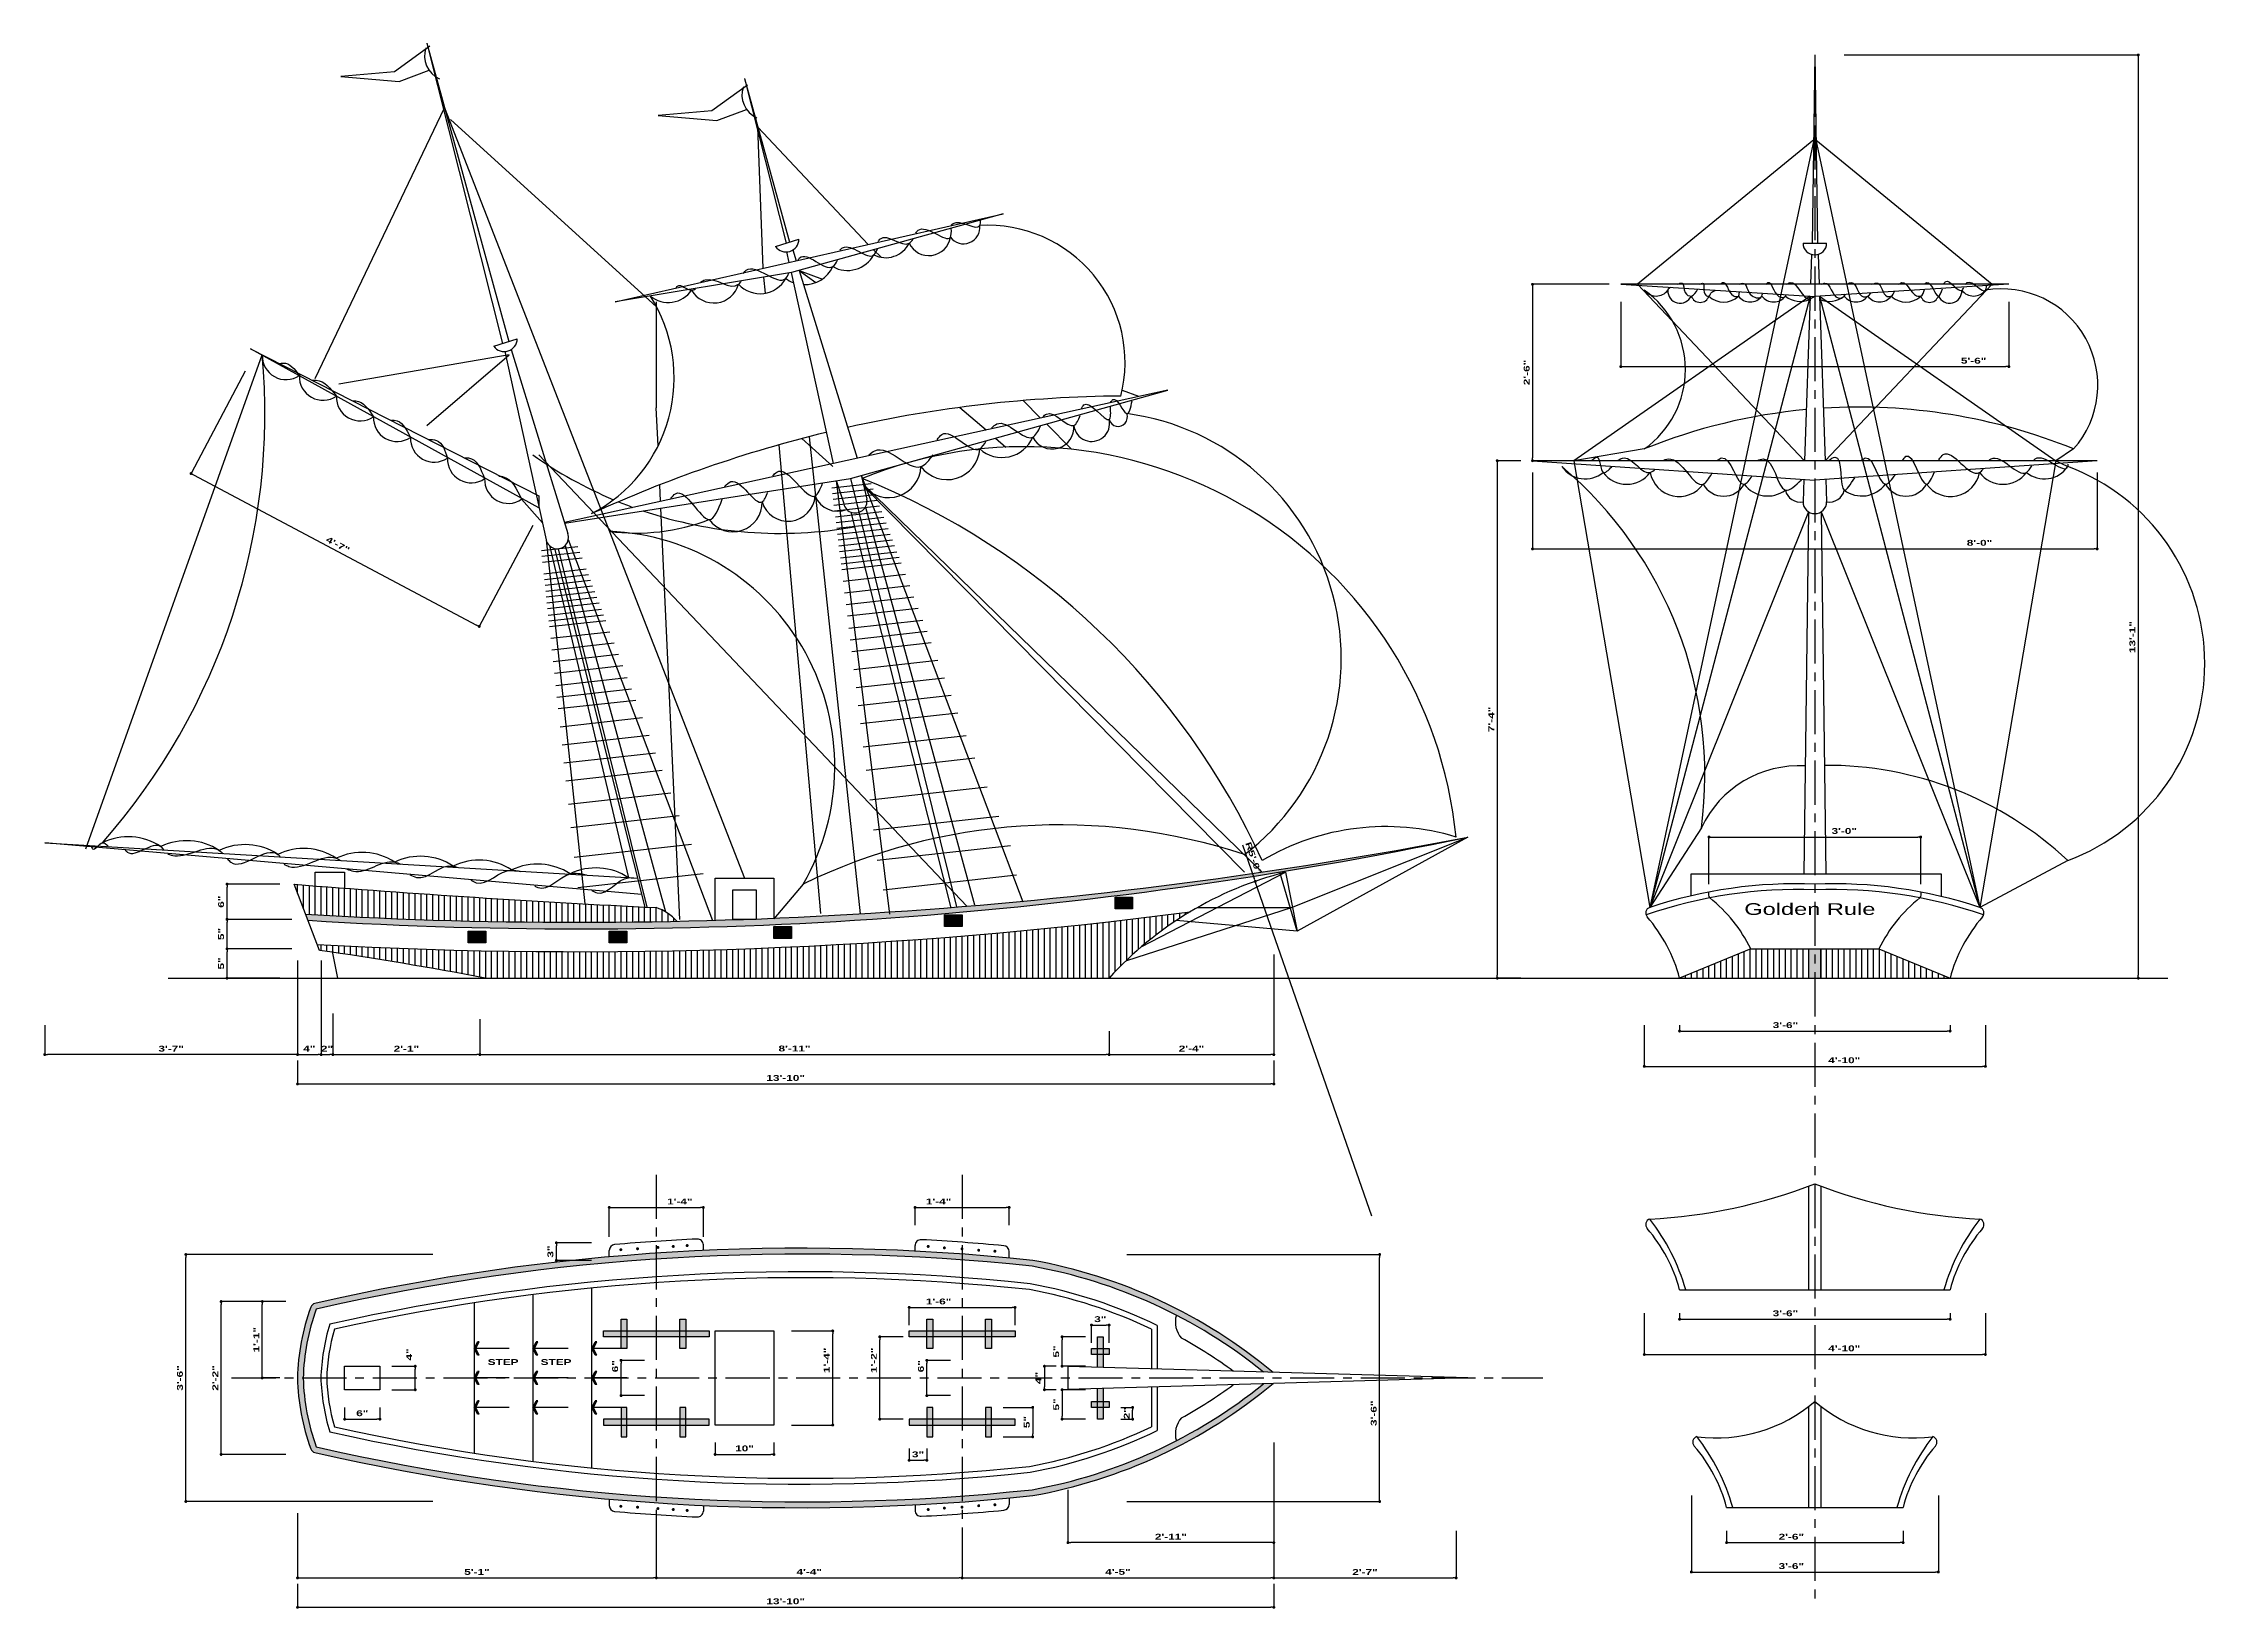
# Model space of a CAD drawing. Header units: inches. Extents: x 3 to 370, y 6 to 272.
import ezdxf

# ---------------------------------------------------------------- set-up
doc = ezdxf.new("R2010")
doc.units = ezdxf.units.IN
doc.header["$LTSCALE"] = 6
doc.header["$MEASUREMENT"] = 0
doc.linetypes.add('CENTER', pattern=[2, 1.25, -0.25, 0.25, -0.25])
doc.layers.get('0').update_dxf_attribs({"linetype": 'CONTINUOUS'})
doc.layers.get('DEFPOINTS').update_dxf_attribs({"linetype": 'CONTINUOUS'})
for name, color, linetype in [('A-WALL', 15, 'CONTINUOUS'), ('ANNOBJ', 2, 'CONTINUOUS'), ('BORDERLINE', 4, 'CONTINUOUS'), ('CENTER', 7, 'CENTER'), ('DETAILS', 7, 'CONTINUOUS'), ('DIMLINE', 1, 'CONTINUOUS'), ('LINE', 231, 'CONTINUOUS'), ('SHADE', 6, 'CONTINUOUS'), ('TEXT', 7, 'CONTINUOUS'), ('TEXTL', 2, 'CONTINUOUS'), ('TEXTS', 1, 'CONTINUOUS')]:
    doc.layers.add(name, color=color, linetype=linetype)
doc.styles.add('CITYBLUEPRINT', font='cityb___.ttf', dxfattribs={"width": 1.5, "height": 1})
doc.styles.add('EUROROMANOBLIQUE', font='eurr____.ttf', dxfattribs={"height": 24})
doc.dimstyles.new('ARCH493', dxfattribs={"dimscale": 48, "dimtxt": 0.125, "dimasz": 0.0625, "dimexe": 0.125, "dimexo": 0, "dimgap": 0, "dimtad": 0, "dimdec": 6, "dimrnd": 1, "dimzin": 15, "dimdsep": 46, "dimlunit": 4, "dimtxsty": 'CITYBLUEPRINT', "dimblk": 'DOT', "dimcen": 0.0625, "dimdle": 0.09375, "dimclrd": 1, "dimclre": 1, "dimclrt": 2, "dimadec": 0, "dimazin": 0, "dimtfac": 1, "dimtdec": 6, "dimtix": 1, "dimtmove": 2, "dimatfit": 3, "dimldrblk": 'DOT', "dimfxl": 1, "dimtvp": 1, "dimtolj": 1, "dimtzin": 15, "dimarcsym": 0})
pattern_1 = [(90, (-21, 15), (-1, 1e-16), [])]

msp = doc.modelspace()

# ---------------------------------------------------------------- texts
at = {"layer": 'TEXT', "style": 'CITYBLUEPRINT', "width": 1.5}
for p in [(78.334304, 47.210244), (87.334304, 47.210244)]:
    msp.add_text('STEP', height=1, dxfattribs=at).set_placement(p)
at = {"layer": 'TEXTS', "style": 'EUROROMANOBLIQUE', "width": 1.5}
msp.add_text('Golden Rule', height=2, dxfattribs=at).set_placement((292, 123.75))

# ---------------------------------------------------------------- blocks, each defined once
blk = doc.blocks.new('ZA_ARRW0')
for p, q in [((-1, 0), (0, 0)), ((-0.143905, 0.188075), (-0.049868, 0)), ((-0.143905, 0.188075), (-0.096887, 0.188075)), ((-0.049868, 0), (-0.143905, -0.188075)), ((-0.096887, 0.188075), (-0.002849, 0)), ((-0.002849, 0), (-0.096887, -0.188075)), ((-0.143905, -0.188075), (-0.096887, -0.188075))]:
    blk.add_line(p, q)
for points in [[(-0.143905, 0.188075), (-0.049868, 0), (-0.096887, 0.188075), (-0.002849, 0)], [(-0.143905, -0.188075), (-0.049868, 0), (-0.096887, -0.188075), (-0.002849, 0)]]:
    blk.add_solid(points)
blk = doc.blocks.new('DOT')
at = {"layer": 'DIMLINE', "color": 0, "linetype": 'ByBlock'}
blk.add_line((-0.5, 0), (-1, 0), dxfattribs=at)
at = {"layer": 'DIMLINE', "color": 0, "linetype": 'ByBlock', "const_width": 0.5}
blk.add_lwpolyline([(-0.25, 0, 1), (0.25, 0, 1)], format="xyb", close=True, dxfattribs=at)
blk = doc.blocks.new('*D4')
at = {"layer": 'DEFPOINTS', "color": 0}
for p in [(46, 22), (107, 22), (107, 11)]:
    blk.add_point(p, dxfattribs=at)
at = {"layer": 'DIMLINE', "color": 1, "lineweight": -2}
for p, q in [((46, 22), (46, 10.875)), ((107, 22), (107, 10.875)), ((46.5, 11), (106.5, 11))]:
    blk.add_line(p, q, dxfattribs=at)
at = {"layer": 'DIMLINE', "color": 1, "lineweight": -2, "xscale": 0.5, "yscale": 0.5, "zscale": 0.5, "rotation": 180}
blk.add_blockref('DOT', (46, 11), dxfattribs=at)
at = {"layer": 'DIMLINE', "color": 1, "lineweight": -2, "xscale": 0.5, "yscale": 0.5, "zscale": 0.5}
blk.add_blockref('DOT', (107, 11), dxfattribs=at)
at = {"layer": 'DIMLINE', "color": 7, "insert": (76.5, 12.004981), "char_height": 1, "attachment_point": 5, "style": 'CITYBLUEPRINT'}
blk.add_mtext('\\A1;5\'-1"', dxfattribs=at)
blk = doc.blocks.new('*D5')
at = {"layer": 'DEFPOINTS', "color": 0}
for p in [(107, 22), (159, 17), (159, 11)]:
    blk.add_point(p, dxfattribs=at)
at = {"layer": 'DIMLINE', "color": 1, "lineweight": -2}
for p, q in [((159, 17), (159, 10.875)), ((107.5, 11), (158.5, 11))]:
    blk.add_line(p, q, dxfattribs=at)
at = {"layer": 'DIMLINE', "color": 1, "lineweight": -2, "xscale": 0.5, "yscale": 0.5, "zscale": 0.5, "rotation": 180}
blk.add_blockref('DOT', (107, 11), dxfattribs=at)
at = {"layer": 'DIMLINE', "color": 1, "lineweight": -2, "xscale": 0.5, "yscale": 0.5, "zscale": 0.5}
blk.add_blockref('DOT', (159, 11), dxfattribs=at)
at = {"layer": 'DIMLINE', "color": 7, "insert": (133, 12.023661), "char_height": 1, "attachment_point": 5, "style": 'CITYBLUEPRINT'}
blk.add_mtext('\\A1;4\'-4"', dxfattribs=at)
blk = doc.blocks.new('*D6')
at = {"layer": 'DEFPOINTS', "color": 0}
for p in [(212, 34), (159, 17), (212, 11)]:
    blk.add_point(p, dxfattribs=at)
at = {"layer": 'DIMLINE', "color": 1, "lineweight": -2}
for p, q in [((212, 34), (212, 10.875)), ((159.5, 11), (211.5, 11))]:
    blk.add_line(p, q, dxfattribs=at)
at = {"layer": 'DIMLINE', "color": 1, "lineweight": -2, "xscale": 0.5, "yscale": 0.5, "zscale": 0.5, "rotation": 180}
blk.add_blockref('DOT', (159, 11), dxfattribs=at)
at = {"layer": 'DIMLINE', "color": 1, "lineweight": -2, "xscale": 0.5, "yscale": 0.5, "zscale": 0.5}
blk.add_blockref('DOT', (212, 11), dxfattribs=at)
at = {"layer": 'DIMLINE', "color": 7, "insert": (185.5, 12.023661), "char_height": 1, "attachment_point": 5, "style": 'CITYBLUEPRINT'}
blk.add_mtext('\\A1;4\'-5"', dxfattribs=at)
blk = doc.blocks.new('*D7')
at = {"layer": 'DEFPOINTS', "color": 0}
for p in [(46, 10), (212, 10), (212, 6)]:
    blk.add_point(p, dxfattribs=at)
at = {"layer": 'DIMLINE', "color": 1, "lineweight": -2}
for p, q in [((46, 10), (46, 5.875)), ((212, 10), (212, 5.875)), ((46.5, 6), (211.5, 6))]:
    blk.add_line(p, q, dxfattribs=at)
at = {"layer": 'DIMLINE', "color": 1, "lineweight": -2, "xscale": 0.5, "yscale": 0.5, "zscale": 0.5, "rotation": 180}
blk.add_blockref('DOT', (46, 6), dxfattribs=at)
at = {"layer": 'DIMLINE', "color": 1, "lineweight": -2, "xscale": 0.5, "yscale": 0.5, "zscale": 0.5}
blk.add_blockref('DOT', (212, 6), dxfattribs=at)
at = {"layer": 'DIMLINE', "color": 7, "insert": (129, 7.021171), "char_height": 1, "attachment_point": 5, "style": 'CITYBLUEPRINT'}
blk.add_mtext('\\A1;13\'-10"', dxfattribs=at)
blk = doc.blocks.new('*D8')
at = {"layer": 'DEFPOINTS', "color": 0}
for p in [(33, 58), (44, 58), (44, 32)]:
    blk.add_point(p, dxfattribs=at)
at = {"layer": 'DIMLINE', "color": 1, "lineweight": -2}
for p, q in [((44, 58), (32.875, 58)), ((33, 32.5), (33, 57.5)), ((44, 32), (32.875, 32))]:
    blk.add_line(p, q, dxfattribs=at)
at = {"layer": 'DIMLINE', "color": 1, "lineweight": -2, "xscale": 0.5, "yscale": 0.5, "zscale": 0.5}
for p, rotation in [((33, 58), 90), ((33, 32), 270)]:
    blk.add_blockref('DOT', p, dxfattribs=dict(at, rotation=rotation))
at = {"layer": 'DIMLINE', "color": 7, "insert": (32, 45), "char_height": 1, "attachment_point": 5, "rotation": 90, "style": 'CITYBLUEPRINT'}
blk.add_mtext('\\A1;2\'-2"', dxfattribs=at)
blk = doc.blocks.new('*D9')
at = {"layer": 'DEFPOINTS', "color": 0}
for p in [(27, 66), (69, 66), (69, 24)]:
    blk.add_point(p, dxfattribs=at)
at = {"layer": 'DIMLINE', "color": 1, "lineweight": -2}
for p, q in [((69, 66), (26.875, 66)), ((27, 24.5), (27, 65.5)), ((69, 24), (26.875, 24))]:
    blk.add_line(p, q, dxfattribs=at)
at = {"layer": 'DIMLINE', "color": 1, "lineweight": -2, "xscale": 0.5, "yscale": 0.5, "zscale": 0.5}
for p, rotation in [((27, 66), 90), ((27, 24), 270)]:
    blk.add_blockref('DOT', p, dxfattribs=dict(at, rotation=rotation))
at = {"layer": 'DIMLINE', "color": 7, "insert": (26, 45), "char_height": 1, "attachment_point": 5, "rotation": 90, "style": 'CITYBLUEPRINT'}
blk.add_mtext('\\A1;3\'-6"', dxfattribs=at)
blk = doc.blocks.new('*D10')
at = {"layer": 'DEFPOINTS', "color": 0}
for p in [(187, 66), (230, 66), (187, 24)]:
    blk.add_point(p, dxfattribs=at)
at = {"layer": 'DIMLINE', "color": 1, "lineweight": -2}
for p, q in [((187, 66), (230.125, 66)), ((230, 24.5), (230, 65.5)), ((187, 24), (230.125, 24))]:
    blk.add_line(p, q, dxfattribs=at)
at = {"layer": 'DIMLINE', "color": 1, "lineweight": -2, "xscale": 0.5, "yscale": 0.5, "zscale": 0.5}
for p, rotation in [((230, 66), 90), ((230, 24), 270)]:
    blk.add_blockref('DOT', p, dxfattribs=dict(at, rotation=rotation))
at = {"layer": 'DIMLINE', "color": 7, "insert": (229, 39), "char_height": 1, "attachment_point": 5, "rotation": 90, "style": 'CITYBLUEPRINT'}
blk.add_mtext('\\A1;3\'-6"', dxfattribs=at)
blk = doc.blocks.new('*D11')
at = {"layer": 'DEFPOINTS', "color": 0}
for p in [(212, 19), (243, 19), (243, 11)]:
    blk.add_point(p, dxfattribs=at)
at = {"layer": 'DIMLINE', "color": 1, "lineweight": -2}
for p, q in [((212, 19), (212, 10.875)), ((243, 19), (243, 10.875)), ((212.5, 11), (242.5, 11))]:
    blk.add_line(p, q, dxfattribs=at)
at = {"layer": 'DIMLINE', "color": 1, "lineweight": -2, "xscale": 0.5, "yscale": 0.5, "zscale": 0.5, "rotation": 180}
blk.add_blockref('DOT', (212, 11), dxfattribs=at)
at = {"layer": 'DIMLINE', "color": 1, "lineweight": -2, "xscale": 0.5, "yscale": 0.5, "zscale": 0.5}
blk.add_blockref('DOT', (243, 11), dxfattribs=at)
at = {"layer": 'DIMLINE', "color": 7, "insert": (227.5, 12), "char_height": 1, "attachment_point": 5, "style": 'CITYBLUEPRINT'}
blk.add_mtext('\\A1;2\'-7"', dxfattribs=at)
blk = doc.blocks.new('*D12')
at = {"layer": 'DEFPOINTS', "color": 0}
for p in [(177, 26), (212, 26), (177, 17)]:
    blk.add_point(p, dxfattribs=at)
at = {"layer": 'DIMLINE', "color": 1, "lineweight": -2}
for p, q in [((177, 26), (177, 16.875)), ((212, 26), (212, 16.875)), ((211.5, 17), (177.5, 17))]:
    blk.add_line(p, q, dxfattribs=at)
at = {"layer": 'DIMLINE', "color": 1, "lineweight": -2, "xscale": 0.5, "yscale": 0.5, "zscale": 0.5, "rotation": 180}
blk.add_blockref('DOT', (177, 17), dxfattribs=at)
at = {"layer": 'DIMLINE', "color": 1, "lineweight": -2, "xscale": 0.5, "yscale": 0.5, "zscale": 0.5}
blk.add_blockref('DOT', (212, 17), dxfattribs=at)
at = {"layer": 'DIMLINE', "color": 7, "insert": (194.5, 18.004981), "char_height": 1, "attachment_point": 5, "style": 'CITYBLUEPRINT'}
blk.add_mtext('\\A1;2\'-11"', dxfattribs=at)
blk = doc.blocks.new('*D13')
at = {"layer": 'DEFPOINTS', "color": 0}
for p in [(175, 47), (173, 43), (175, 43)]:
    blk.add_point(p, dxfattribs=at)
at = {"layer": 'DIMLINE', "color": 1, "lineweight": -2}
for p, q in [((175, 47), (172.875, 47)), ((173, 46.5), (173, 43.5)), ((175, 43), (172.875, 43))]:
    blk.add_line(p, q, dxfattribs=at)
at = {"layer": 'DIMLINE', "color": 1, "lineweight": -2, "xscale": 0.5, "yscale": 0.5, "zscale": 0.5}
for p, rotation in [((173, 47), 90), ((173, 43), 270)]:
    blk.add_blockref('DOT', p, dxfattribs=dict(at, rotation=rotation))
at = {"layer": 'DIMLINE', "color": 7, "insert": (171.976339, 45), "char_height": 1, "attachment_point": 5, "rotation": 90, "style": 'CITYBLUEPRINT'}
blk.add_mtext('\\A1;4"', dxfattribs=at)
blk = doc.blocks.new('*D14')
at = {"layer": 'DEFPOINTS', "color": 0}
for p in [(117, 34), (127, 34), (127, 32)]:
    blk.add_point(p, dxfattribs=at)
at = {"layer": 'DIMLINE', "color": 1, "lineweight": -2}
for p, q in [((117, 34), (117, 31.875)), ((127, 34), (127, 31.875)), ((117.5, 32), (126.5, 32))]:
    blk.add_line(p, q, dxfattribs=at)
at = {"layer": 'DIMLINE', "color": 1, "lineweight": -2, "xscale": 0.5, "yscale": 0.5, "zscale": 0.5, "rotation": 180}
blk.add_blockref('DOT', (117, 32), dxfattribs=at)
at = {"layer": 'DIMLINE', "color": 1, "lineweight": -2, "xscale": 0.5, "yscale": 0.5, "zscale": 0.5}
blk.add_blockref('DOT', (127, 32), dxfattribs=at)
at = {"layer": 'DIMLINE', "color": 7, "insert": (122, 33.021171), "char_height": 1, "attachment_point": 5, "style": 'CITYBLUEPRINT'}
blk.add_mtext('\\A1;10"', dxfattribs=at)
blk = doc.blocks.new('*D15')
at = {"layer": 'DEFPOINTS', "color": 0}
for p in [(130, 53), (137, 53), (130, 37)]:
    blk.add_point(p, dxfattribs=at)
at = {"layer": 'DIMLINE', "color": 1, "lineweight": -2}
for p, q in [((130, 53), (137.125, 53)), ((137, 37.5), (137, 52.5)), ((130, 37), (137.125, 37))]:
    blk.add_line(p, q, dxfattribs=at)
at = {"layer": 'DIMLINE', "color": 1, "lineweight": -2, "xscale": 0.5, "yscale": 0.5, "zscale": 0.5}
for p, rotation in [((137, 53), 90), ((137, 37), 270)]:
    blk.add_blockref('DOT', p, dxfattribs=dict(at, rotation=rotation))
at = {"layer": 'DIMLINE', "color": 7, "insert": (135.976339, 48), "char_height": 1, "attachment_point": 5, "rotation": 90, "style": 'CITYBLUEPRINT'}
blk.add_mtext('\\A1;1\'-4"', dxfattribs=at)
blk = doc.blocks.new('*D16')
at = {"layer": 'DEFPOINTS', "color": 0}
for p in [(153, 48), (157, 48), (157, 42)]:
    blk.add_point(p, dxfattribs=at)
at = {"layer": 'DIMLINE', "color": 1, "lineweight": -2}
for p, q in [((157, 48), (152.875, 48)), ((153, 42.5), (153, 47.5)), ((157, 42), (152.875, 42))]:
    blk.add_line(p, q, dxfattribs=at)
at = {"layer": 'DIMLINE', "color": 1, "lineweight": -2, "xscale": 0.5, "yscale": 0.5, "zscale": 0.5}
for p, rotation in [((153, 48), 90), ((153, 42), 270)]:
    blk.add_blockref('DOT', p, dxfattribs=dict(at, rotation=rotation))
at = {"layer": 'DIMLINE', "color": 7, "insert": (152, 47), "char_height": 1, "attachment_point": 5, "rotation": 90, "style": 'CITYBLUEPRINT'}
blk.add_mtext('\\A1;6"', dxfattribs=at)
blk = doc.blocks.new('*D17')
at = {"layer": 'DEFPOINTS', "color": 0}
for p in [(101, 48), (105, 48), (105, 42)]:
    blk.add_point(p, dxfattribs=at)
at = {"layer": 'DIMLINE', "color": 1, "lineweight": -2}
for p, q in [((105, 48), (100.875, 48)), ((101, 42.5), (101, 47.5)), ((105, 42), (100.875, 42))]:
    blk.add_line(p, q, dxfattribs=at)
at = {"layer": 'DIMLINE', "color": 1, "lineweight": -2, "xscale": 0.5, "yscale": 0.5, "zscale": 0.5}
for p, rotation in [((101, 48), 90), ((101, 42), 270)]:
    blk.add_blockref('DOT', p, dxfattribs=dict(at, rotation=rotation))
at = {"layer": 'DIMLINE', "color": 7, "insert": (100, 47), "char_height": 1, "attachment_point": 5, "rotation": 90, "style": 'CITYBLUEPRINT'}
blk.add_mtext('\\A1;6"', dxfattribs=at)
blk = doc.blocks.new('*D18')
at = {"layer": 'DEFPOINTS', "color": 0}
for p in [(145, 52), (149, 52), (149, 38)]:
    blk.add_point(p, dxfattribs=at)
at = {"layer": 'DIMLINE', "color": 1, "lineweight": -2}
for p, q in [((149, 52), (144.875, 52)), ((145, 38.5), (145, 51.5)), ((149, 38), (144.875, 38))]:
    blk.add_line(p, q, dxfattribs=at)
at = {"layer": 'DIMLINE', "color": 1, "lineweight": -2, "xscale": 0.5, "yscale": 0.5, "zscale": 0.5}
for p, rotation in [((145, 52), 90), ((145, 38), 270)]:
    blk.add_blockref('DOT', p, dxfattribs=dict(at, rotation=rotation))
at = {"layer": 'DIMLINE', "color": 7, "insert": (143.995019, 48), "char_height": 1, "attachment_point": 5, "rotation": 90, "style": 'CITYBLUEPRINT'}
blk.add_mtext('\\A1;1\'-2"', dxfattribs=at)
blk = doc.blocks.new('*D19')
at = {"layer": 'DEFPOINTS', "color": 0}
for p in [(168, 57), (150, 54), (168, 54)]:
    blk.add_point(p, dxfattribs=at)
at = {"layer": 'DIMLINE', "color": 1, "lineweight": -2}
for p, q in [((150, 54), (150, 57.125)), ((150.5, 57), (167.5, 57)), ((168, 54), (168, 57.125))]:
    blk.add_line(p, q, dxfattribs=at)
at = {"layer": 'DIMLINE', "color": 1, "lineweight": -2, "xscale": 0.5, "yscale": 0.5, "zscale": 0.5, "rotation": 180}
blk.add_blockref('DOT', (150, 57), dxfattribs=at)
at = {"layer": 'DIMLINE', "color": 1, "lineweight": -2, "xscale": 0.5, "yscale": 0.5, "zscale": 0.5}
blk.add_blockref('DOT', (168, 57), dxfattribs=at)
at = {"layer": 'DIMLINE', "color": 7, "insert": (155, 58.004981), "char_height": 1, "attachment_point": 5, "style": 'CITYBLUEPRINT'}
blk.add_mtext('\\A1;1\'-6"', dxfattribs=at)
blk = doc.blocks.new('*D20')
at = {"layer": 'DEFPOINTS', "color": 0}
for p in [(166, 40), (166, 35), (171, 35)]:
    blk.add_point(p, dxfattribs=at)
at = {"layer": 'DIMLINE', "color": 1, "lineweight": -2}
for p, q in [((166, 40), (171.125, 40)), ((171, 39.5), (171, 35.5)), ((166, 35), (171.125, 35))]:
    blk.add_line(p, q, dxfattribs=at)
at = {"layer": 'DIMLINE', "color": 1, "lineweight": -2, "xscale": 0.5, "yscale": 0.5, "zscale": 0.5}
for p, rotation in [((171, 40), 90), ((171, 35), 270)]:
    blk.add_blockref('DOT', p, dxfattribs=dict(at, rotation=rotation))
at = {"layer": 'DIMLINE', "color": 7, "insert": (170, 37.5), "char_height": 1, "attachment_point": 5, "rotation": 90, "style": 'CITYBLUEPRINT'}
blk.add_mtext('\\A1;5"', dxfattribs=at)
blk = doc.blocks.new('*D21')
at = {"layer": 'DEFPOINTS', "color": 0}
for p in [(176, 52), (180, 52), (180, 47)]:
    blk.add_point(p, dxfattribs=at)
at = {"layer": 'DIMLINE', "color": 1, "lineweight": -2}
for p, q in [((180, 52), (175.875, 52)), ((176, 47.5), (176, 51.5)), ((180, 47), (175.875, 47))]:
    blk.add_line(p, q, dxfattribs=at)
at = {"layer": 'DIMLINE', "color": 1, "lineweight": -2, "xscale": 0.5, "yscale": 0.5, "zscale": 0.5}
for p, rotation in [((176, 52), 90), ((176, 47), 270)]:
    blk.add_blockref('DOT', p, dxfattribs=dict(at, rotation=rotation))
at = {"layer": 'DIMLINE', "color": 7, "insert": (175, 49.5), "char_height": 1, "attachment_point": 5, "rotation": 90, "style": 'CITYBLUEPRINT'}
blk.add_mtext('\\A1;5"', dxfattribs=at)
blk = doc.blocks.new('*D22')
at = {"layer": 'DEFPOINTS', "color": 0}
for p in [(180, 43), (176, 38), (180, 38)]:
    blk.add_point(p, dxfattribs=at)
at = {"layer": 'DIMLINE', "color": 1, "lineweight": -2}
for p, q in [((180, 43), (175.875, 43)), ((176, 42.5), (176, 38.5)), ((180, 38), (175.875, 38))]:
    blk.add_line(p, q, dxfattribs=at)
at = {"layer": 'DIMLINE', "color": 1, "lineweight": -2, "xscale": 0.5, "yscale": 0.5, "zscale": 0.5}
for p, rotation in [((176, 43), 90), ((176, 38), 270)]:
    blk.add_blockref('DOT', p, dxfattribs=dict(at, rotation=rotation))
at = {"layer": 'DIMLINE', "color": 7, "insert": (175, 40.5), "char_height": 1, "attachment_point": 5, "rotation": 90, "style": 'CITYBLUEPRINT'}
blk.add_mtext('\\A1;5"', dxfattribs=at)
blk = doc.blocks.new('*D23')
at = {"layer": 'DEFPOINTS', "color": 0}
for p in [(184, 54), (181, 51), (184, 51)]:
    blk.add_point(p, dxfattribs=at)
at = {"layer": 'DIMLINE', "color": 1, "lineweight": -2}
for p, q in [((181, 51), (181, 54.125)), ((181.5, 54), (183.5, 54)), ((184, 51), (184, 54.125))]:
    blk.add_line(p, q, dxfattribs=at)
at = {"layer": 'DIMLINE', "color": 1, "lineweight": -2, "xscale": 0.5, "yscale": 0.5, "zscale": 0.5, "rotation": 180}
blk.add_blockref('DOT', (181, 54), dxfattribs=at)
at = {"layer": 'DIMLINE', "color": 1, "lineweight": -2, "xscale": 0.5, "yscale": 0.5, "zscale": 0.5}
blk.add_blockref('DOT', (184, 54), dxfattribs=at)
at = {"layer": 'DIMLINE', "color": 7, "insert": (182.5, 55), "char_height": 1, "attachment_point": 5, "style": 'CITYBLUEPRINT'}
blk.add_mtext('\\A1;3"', dxfattribs=at)
blk = doc.blocks.new('*D24')
at = {"layer": 'DEFPOINTS', "color": 0}
for p in [(150, 33), (153, 33), (153, 31)]:
    blk.add_point(p, dxfattribs=at)
at = {"layer": 'DIMLINE', "color": 1, "lineweight": -2}
for p, q in [((150, 33), (150, 30.875)), ((150.5, 31), (152.5, 31)), ((153, 33), (153, 30.875))]:
    blk.add_line(p, q, dxfattribs=at)
at = {"layer": 'DIMLINE', "color": 1, "lineweight": -2, "xscale": 0.5, "yscale": 0.5, "zscale": 0.5, "rotation": 180}
blk.add_blockref('DOT', (150, 31), dxfattribs=at)
at = {"layer": 'DIMLINE', "color": 1, "lineweight": -2, "xscale": 0.5, "yscale": 0.5, "zscale": 0.5}
blk.add_blockref('DOT', (153, 31), dxfattribs=at)
at = {"layer": 'DIMLINE', "color": 7, "insert": (151.5, 32), "char_height": 1, "attachment_point": 5, "style": 'CITYBLUEPRINT'}
blk.add_mtext('\\A1;3"', dxfattribs=at)
blk = doc.blocks.new('*D25')
at = {"layer": 'DEFPOINTS', "color": 0}
for p in [(186, 40), (186, 38), (188, 40)]:
    blk.add_point(p, dxfattribs=at)
at = {"layer": 'DIMLINE', "color": 1, "lineweight": -2}
for p, q in [((186, 40), (188.125, 40)), ((186, 38), (188.125, 38)), ((188, 38.5), (188, 39.5))]:
    blk.add_line(p, q, dxfattribs=at)
at = {"layer": 'DIMLINE', "color": 1, "lineweight": -2, "xscale": 0.5, "yscale": 0.5, "zscale": 0.5}
for p, rotation in [((188, 40), 90), ((188, 38), 270)]:
    blk.add_blockref('DOT', p, dxfattribs=dict(at, rotation=rotation))
at = {"layer": 'DIMLINE', "color": 7, "insert": (187, 39), "char_height": 1, "attachment_point": 5, "rotation": 90, "style": 'CITYBLUEPRINT'}
blk.add_mtext('\\A1;2"', dxfattribs=at)
blk = doc.blocks.new('*D26')
at = {"layer": 'DEFPOINTS', "color": 0}
for p in [(62, 47), (66, 47), (62, 43)]:
    blk.add_point(p, dxfattribs=at)
at = {"layer": 'DIMLINE', "color": 1, "lineweight": -2}
for p, q in [((62, 47), (66.125, 47)), ((66, 43.5), (66, 46.5)), ((62, 43), (66.125, 43))]:
    blk.add_line(p, q, dxfattribs=at)
at = {"layer": 'DIMLINE', "color": 1, "lineweight": -2, "xscale": 0.5, "yscale": 0.5, "zscale": 0.5}
for p, rotation in [((66, 47), 90), ((66, 43), 270)]:
    blk.add_blockref('DOT', p, dxfattribs=dict(at, rotation=rotation))
at = {"layer": 'DIMLINE', "color": 7, "insert": (64.976339, 49), "char_height": 1, "attachment_point": 5, "rotation": 90, "style": 'CITYBLUEPRINT'}
blk.add_mtext('\\A1;4"', dxfattribs=at)
blk = doc.blocks.new('*D27')
at = {"layer": 'DEFPOINTS', "color": 0}
for p in [(54, 40), (60, 40), (60, 38)]:
    blk.add_point(p, dxfattribs=at)
at = {"layer": 'DIMLINE', "color": 1, "lineweight": -2}
for p, q in [((54, 40), (54, 37.875)), ((54.5, 38), (59.5, 38)), ((60, 40), (60, 37.875))]:
    blk.add_line(p, q, dxfattribs=at)
at = {"layer": 'DIMLINE', "color": 1, "lineweight": -2, "xscale": 0.5, "yscale": 0.5, "zscale": 0.5, "rotation": 180}
blk.add_blockref('DOT', (54, 38), dxfattribs=at)
at = {"layer": 'DIMLINE', "color": 1, "lineweight": -2, "xscale": 0.5, "yscale": 0.5, "zscale": 0.5}
blk.add_blockref('DOT', (60, 38), dxfattribs=at)
at = {"layer": 'DIMLINE', "color": 7, "insert": (57, 39), "char_height": 1, "attachment_point": 5, "style": 'CITYBLUEPRINT'}
blk.add_mtext('\\A1;6"', dxfattribs=at)
blk = doc.blocks.new('*D28')
at = {"layer": 'DEFPOINTS', "color": 0}
for p in [(115, 74), (99, 69), (115, 69)]:
    blk.add_point(p, dxfattribs=at)
at = {"layer": 'DIMLINE', "color": 1, "lineweight": -2}
for p, q in [((99, 69), (99, 74.125)), ((99.5, 74), (114.5, 74)), ((115, 69), (115, 74.125))]:
    blk.add_line(p, q, dxfattribs=at)
at = {"layer": 'DIMLINE', "color": 1, "lineweight": -2, "xscale": 0.5, "yscale": 0.5, "zscale": 0.5, "rotation": 180}
blk.add_blockref('DOT', (99, 74), dxfattribs=at)
at = {"layer": 'DIMLINE', "color": 1, "lineweight": -2, "xscale": 0.5, "yscale": 0.5, "zscale": 0.5}
blk.add_blockref('DOT', (115, 74), dxfattribs=at)
at = {"layer": 'DIMLINE', "color": 7, "insert": (111, 75.023661), "char_height": 1, "attachment_point": 5, "style": 'CITYBLUEPRINT'}
blk.add_mtext('\\A1;1\'-4"', dxfattribs=at)
blk = doc.blocks.new('*D29')
at = {"layer": 'DEFPOINTS', "color": 0}
for p in [(167, 74), (151, 71), (167, 71)]:
    blk.add_point(p, dxfattribs=at)
at = {"layer": 'DIMLINE', "color": 1, "lineweight": -2}
for p, q in [((151, 71), (151, 74.125)), ((151.5, 74), (166.5, 74)), ((167, 71), (167, 74.125))]:
    blk.add_line(p, q, dxfattribs=at)
at = {"layer": 'DIMLINE', "color": 1, "lineweight": -2, "xscale": 0.5, "yscale": 0.5, "zscale": 0.5, "rotation": 180}
blk.add_blockref('DOT', (151, 74), dxfattribs=at)
at = {"layer": 'DIMLINE', "color": 1, "lineweight": -2, "xscale": 0.5, "yscale": 0.5, "zscale": 0.5}
blk.add_blockref('DOT', (167, 74), dxfattribs=at)
at = {"layer": 'DIMLINE', "color": 7, "insert": (155, 75.023661), "char_height": 1, "attachment_point": 5, "style": 'CITYBLUEPRINT'}
blk.add_mtext('\\A1;1\'-4"', dxfattribs=at)
blk = doc.blocks.new('*D30')
at = {"layer": 'DEFPOINTS', "color": 0}
for p in [(90, 68), (96, 68), (96, 65)]:
    blk.add_point(p, dxfattribs=at)
at = {"layer": 'DIMLINE', "color": 1, "lineweight": -2}
for p, q in [((96, 68), (89.875, 68)), ((90, 65.5), (90, 67.5)), ((96, 65), (89.875, 65))]:
    blk.add_line(p, q, dxfattribs=at)
at = {"layer": 'DIMLINE', "color": 1, "lineweight": -2, "xscale": 0.5, "yscale": 0.5, "zscale": 0.5}
for p, rotation in [((90, 68), 90), ((90, 65), 270)]:
    blk.add_blockref('DOT', p, dxfattribs=dict(at, rotation=rotation))
at = {"layer": 'DIMLINE', "color": 7, "insert": (89, 66.5), "char_height": 1, "attachment_point": 5, "rotation": 90, "style": 'CITYBLUEPRINT'}
blk.add_mtext('\\A1;3"', dxfattribs=at)
blk = doc.blocks.new('*D31')
at = {"layer": 'DEFPOINTS', "color": 0}
for p in [(40, 58), (43, 58), (43, 45)]:
    blk.add_point(p, dxfattribs=at)
at = {"layer": 'DIMLINE', "color": 1, "lineweight": -2}
for p, q in [((43, 58), (39.875, 58)), ((40, 45.5), (40, 57.5)), ((43, 45), (39.875, 45))]:
    blk.add_line(p, q, dxfattribs=at)
at = {"layer": 'DIMLINE', "color": 1, "lineweight": -2, "xscale": 0.5, "yscale": 0.5, "zscale": 0.5}
for p, rotation in [((40, 58), 90), ((40, 45), 270)]:
    blk.add_blockref('DOT', p, dxfattribs=dict(at, rotation=rotation))
at = {"layer": 'DIMLINE', "color": 7, "insert": (38.995019, 51.5), "char_height": 1, "attachment_point": 5, "rotation": 90, "style": 'CITYBLUEPRINT'}
blk.add_mtext('\\A1;1\'-1"', dxfattribs=at)
blk = doc.blocks.new('*D32')
at = {"layer": 'DEFPOINTS', "color": 0}
for p in [(46, 116), (50, 116), (50, 100)]:
    blk.add_point(p, dxfattribs=at)
at = {"layer": 'DIMLINE', "color": 1, "lineweight": -2}
for p, q in [((46, 116), (46, 99.875)), ((50, 116), (50, 99.875)), ((46.5, 100), (49.5, 100))]:
    blk.add_line(p, q, dxfattribs=at)
at = {"layer": 'DIMLINE', "color": 1, "lineweight": -2, "xscale": 0.5, "yscale": 0.5, "zscale": 0.5, "rotation": 180}
blk.add_blockref('DOT', (46, 100), dxfattribs=at)
at = {"layer": 'DIMLINE', "color": 1, "lineweight": -2, "xscale": 0.5, "yscale": 0.5, "zscale": 0.5}
blk.add_blockref('DOT', (50, 100), dxfattribs=at)
at = {"layer": 'DIMLINE', "color": 7, "insert": (48, 101.023661), "char_height": 1, "attachment_point": 5, "style": 'CITYBLUEPRINT'}
blk.add_mtext('\\A1;4"', dxfattribs=at)
blk = doc.blocks.new('*D33')
at = {"layer": 'DEFPOINTS', "color": 0}
for p in [(50, 116), (52, 107), (52, 100)]:
    blk.add_point(p, dxfattribs=at)
at = {"layer": 'DIMLINE', "color": 1, "lineweight": -2}
for p, q in [((52, 107), (52, 99.875)), ((50.5, 100), (51.5, 100))]:
    blk.add_line(p, q, dxfattribs=at)
at = {"layer": 'DIMLINE', "color": 1, "lineweight": -2, "xscale": 0.5, "yscale": 0.5, "zscale": 0.5, "rotation": 180}
blk.add_blockref('DOT', (50, 100), dxfattribs=at)
at = {"layer": 'DIMLINE', "color": 1, "lineweight": -2, "xscale": 0.5, "yscale": 0.5, "zscale": 0.5}
blk.add_blockref('DOT', (52, 100), dxfattribs=at)
at = {"layer": 'DIMLINE', "color": 7, "insert": (51, 101), "char_height": 1, "attachment_point": 5, "style": 'CITYBLUEPRINT'}
blk.add_mtext('\\A1;2"', dxfattribs=at)
blk = doc.blocks.new('*D34')
at = {"layer": 'DEFPOINTS', "color": 0}
for p in [(52, 107), (77, 106), (77, 100)]:
    blk.add_point(p, dxfattribs=at)
at = {"layer": 'DIMLINE', "color": 1, "lineweight": -2}
for p, q in [((77, 106), (77, 99.875)), ((52.5, 100), (76.5, 100))]:
    blk.add_line(p, q, dxfattribs=at)
at = {"layer": 'DIMLINE', "color": 1, "lineweight": -2, "xscale": 0.5, "yscale": 0.5, "zscale": 0.5, "rotation": 180}
blk.add_blockref('DOT', (52, 100), dxfattribs=at)
at = {"layer": 'DIMLINE', "color": 1, "lineweight": -2, "xscale": 0.5, "yscale": 0.5, "zscale": 0.5}
blk.add_blockref('DOT', (77, 100), dxfattribs=at)
at = {"layer": 'DIMLINE', "color": 7, "insert": (64.5, 101.004981), "char_height": 1, "attachment_point": 5, "style": 'CITYBLUEPRINT'}
blk.add_mtext('\\A1;2\'-1"', dxfattribs=at)
blk = doc.blocks.new('*D35')
at = {"layer": 'DEFPOINTS', "color": 0}
for p in [(77, 106), (184, 104), (184, 100)]:
    blk.add_point(p, dxfattribs=at)
at = {"layer": 'DIMLINE', "color": 1, "lineweight": -2}
for p, q in [((184, 104), (184, 99.875)), ((77.5, 100), (183.5, 100))]:
    blk.add_line(p, q, dxfattribs=at)
at = {"layer": 'DIMLINE', "color": 1, "lineweight": -2, "xscale": 0.5, "yscale": 0.5, "zscale": 0.5, "rotation": 180}
blk.add_blockref('DOT', (77, 100), dxfattribs=at)
at = {"layer": 'DIMLINE', "color": 1, "lineweight": -2, "xscale": 0.5, "yscale": 0.5, "zscale": 0.5}
blk.add_blockref('DOT', (184, 100), dxfattribs=at)
at = {"layer": 'DIMLINE', "color": 7, "insert": (130.5, 101.028643), "char_height": 1, "attachment_point": 5, "style": 'CITYBLUEPRINT'}
blk.add_mtext('\\A1;8\'-11"', dxfattribs=at)
blk = doc.blocks.new('*D36')
at = {"layer": 'DEFPOINTS', "color": 0}
for p in [(212, 117), (184, 104), (212, 100)]:
    blk.add_point(p, dxfattribs=at)
at = {"layer": 'DIMLINE', "color": 1, "lineweight": -2}
for p, q in [((212, 117), (212, 99.875)), ((184.5, 100), (211.5, 100))]:
    blk.add_line(p, q, dxfattribs=at)
at = {"layer": 'DIMLINE', "color": 1, "lineweight": -2, "xscale": 0.5, "yscale": 0.5, "zscale": 0.5, "rotation": 180}
blk.add_blockref('DOT', (184, 100), dxfattribs=at)
at = {"layer": 'DIMLINE', "color": 1, "lineweight": -2, "xscale": 0.5, "yscale": 0.5, "zscale": 0.5}
blk.add_blockref('DOT', (212, 100), dxfattribs=at)
at = {"layer": 'DIMLINE', "color": 7, "insert": (198, 101.023661), "char_height": 1, "attachment_point": 5, "style": 'CITYBLUEPRINT'}
blk.add_mtext('\\A1;2\'-4"', dxfattribs=at)
blk = doc.blocks.new('*D37')
at = {"layer": 'DEFPOINTS', "color": 0}
for p in [(46, 99), (212, 99), (212, 95)]:
    blk.add_point(p, dxfattribs=at)
at = {"layer": 'DIMLINE', "color": 1, "lineweight": -2}
for p, q in [((46, 99), (46, 94.875)), ((212, 99), (212, 94.875)), ((46.5, 95), (211.5, 95))]:
    blk.add_line(p, q, dxfattribs=at)
at = {"layer": 'DIMLINE', "color": 1, "lineweight": -2, "xscale": 0.5, "yscale": 0.5, "zscale": 0.5, "rotation": 180}
blk.add_blockref('DOT', (46, 95), dxfattribs=at)
at = {"layer": 'DIMLINE', "color": 1, "lineweight": -2, "xscale": 0.5, "yscale": 0.5, "zscale": 0.5}
blk.add_blockref('DOT', (212, 95), dxfattribs=at)
at = {"layer": 'DIMLINE', "color": 7, "insert": (129, 96.021171), "char_height": 1, "attachment_point": 5, "style": 'CITYBLUEPRINT'}
blk.add_mtext('\\A1;13\'-10"', dxfattribs=at)
blk = doc.blocks.new('*D38')
at = {"layer": 'DEFPOINTS', "color": 0}
for p in [(34, 118), (43, 118), (43, 113)]:
    blk.add_point(p, dxfattribs=at)
at = {"layer": 'DIMLINE', "color": 1, "lineweight": -2}
for p, q in [((43, 118), (33.875, 118)), ((34, 113.5), (34, 117.5)), ((43, 113), (33.875, 113))]:
    blk.add_line(p, q, dxfattribs=at)
at = {"layer": 'DIMLINE', "color": 1, "lineweight": -2, "xscale": 0.5, "yscale": 0.5, "zscale": 0.5}
for p, rotation in [((34, 118), 90), ((34, 113), 270)]:
    blk.add_blockref('DOT', p, dxfattribs=dict(at, rotation=rotation))
at = {"layer": 'DIMLINE', "color": 7, "insert": (33, 115.5), "char_height": 1, "attachment_point": 5, "rotation": 90, "style": 'CITYBLUEPRINT'}
blk.add_mtext('\\A1;5"', dxfattribs=at)
blk = doc.blocks.new('*D39')
at = {"layer": 'DEFPOINTS', "color": 0}
for p in [(34, 123), (45, 123), (45, 118)]:
    blk.add_point(p, dxfattribs=at)
at = {"layer": 'DIMLINE', "color": 1, "lineweight": -2}
for p, q in [((45, 123), (33.875, 123)), ((34, 118.5), (34, 122.5)), ((45, 118), (33.875, 118))]:
    blk.add_line(p, q, dxfattribs=at)
at = {"layer": 'DIMLINE', "color": 1, "lineweight": -2, "xscale": 0.5, "yscale": 0.5, "zscale": 0.5}
for p, rotation in [((34, 123), 90), ((34, 118), 270)]:
    blk.add_blockref('DOT', p, dxfattribs=dict(at, rotation=rotation))
at = {"layer": 'DIMLINE', "color": 7, "insert": (33, 120.5), "char_height": 1, "attachment_point": 5, "rotation": 90, "style": 'CITYBLUEPRINT'}
blk.add_mtext('\\A1;5"', dxfattribs=at)
blk = doc.blocks.new('*D40')
at = {"layer": 'DEFPOINTS', "color": 0}
for p in [(34, 129), (43, 129), (43, 123)]:
    blk.add_point(p, dxfattribs=at)
at = {"layer": 'DIMLINE', "color": 1, "lineweight": -2}
for p, q in [((43, 129), (33.875, 129)), ((34, 123.5), (34, 128.5)), ((43, 123), (33.875, 123))]:
    blk.add_line(p, q, dxfattribs=at)
at = {"layer": 'DIMLINE', "color": 1, "lineweight": -2, "xscale": 0.5, "yscale": 0.5, "zscale": 0.5}
for p, rotation in [((34, 129), 90), ((34, 123), 270)]:
    blk.add_blockref('DOT', p, dxfattribs=dict(at, rotation=rotation))
at = {"layer": 'DIMLINE', "color": 7, "insert": (33, 126), "char_height": 1, "attachment_point": 5, "rotation": 90, "style": 'CITYBLUEPRINT'}
blk.add_mtext('\\A1;6"', dxfattribs=at)
blk = doc.blocks.new('*D41')
at = {"layer": 'DEFPOINTS', "color": 0}
for p in [(208.840933, 129.45633), (228.687225, 72.521291)]:
    blk.add_point(p, dxfattribs=at)
at = {"layer": 'DIMLINE', "color": 1, "lineweight": -2}
for p, q in [((206.665362, 135.697609), (208.676357, 129.928468)), ((228.687225, 72.521291), (208.840933, 129.45633))]:
    blk.add_line(p, q, dxfattribs=at)
at = {"layer": 'DIMLINE', "color": 1, "lineweight": -2, "xscale": 0.5, "yscale": 0.5, "zscale": 0.5, "rotation": 289.217422}
blk.add_blockref('DOT', (208.840933, 129.45633), dxfattribs=at)
at = {"layer": 'DIMLINE', "color": 2, "insert": (208.552838, 133.38523), "char_height": 1, "attachment_point": 5, "rotation": 289.2174395822934, "style": 'CITYBLUEPRINT'}
blk.add_mtext('\\A1;R5\'-0"', dxfattribs=at)
blk = doc.blocks.new('*D45')
at = {"layer": 'DEFPOINTS', "color": 0}
for p in [(275, 105), (333, 105), (333, 98)]:
    blk.add_point(p, dxfattribs=at)
at = {"layer": 'DIMLINE', "color": 1, "lineweight": -2}
for p, q in [((275, 105), (275, 97.875)), ((333, 105), (333, 97.875)), ((275.5, 98), (332.5, 98))]:
    blk.add_line(p, q, dxfattribs=at)
at = {"layer": 'DIMLINE', "color": 1, "lineweight": -2, "xscale": 0.5, "yscale": 0.5, "zscale": 0.5, "rotation": 180}
blk.add_blockref('DOT', (275, 98), dxfattribs=at)
at = {"layer": 'DIMLINE', "color": 1, "lineweight": -2, "xscale": 0.5, "yscale": 0.5, "zscale": 0.5}
blk.add_blockref('DOT', (333, 98), dxfattribs=at)
at = {"layer": 'DIMLINE', "color": 7, "insert": (309, 99.033624), "char_height": 1, "attachment_point": 5, "style": 'CITYBLUEPRINT'}
blk.add_mtext('\\A1;4\'-10"', dxfattribs=at)
blk = doc.blocks.new('*D46')
at = {"layer": 'DEFPOINTS', "color": 0}
for p in [(281, 105), (327, 105), (327, 104)]:
    blk.add_point(p, dxfattribs=at)
at = {"layer": 'DIMLINE', "color": 1, "lineweight": -2}
for p, q in [((281, 105), (281, 103.875)), ((281.5, 104), (326.5, 104)), ((327, 105), (327, 103.875))]:
    blk.add_line(p, q, dxfattribs=at)
at = {"layer": 'DIMLINE', "color": 1, "lineweight": -2, "xscale": 0.5, "yscale": 0.5, "zscale": 0.5, "rotation": 180}
blk.add_blockref('DOT', (281, 104), dxfattribs=at)
at = {"layer": 'DIMLINE', "color": 1, "lineweight": -2, "xscale": 0.5, "yscale": 0.5, "zscale": 0.5}
blk.add_blockref('DOT', (327, 104), dxfattribs=at)
at = {"layer": 'DIMLINE', "color": 7, "insert": (299, 105), "char_height": 1, "attachment_point": 5, "style": 'CITYBLUEPRINT'}
blk.add_mtext('\\A1;3\'-6"', dxfattribs=at)
blk = doc.blocks.new('*D47')
at = {"layer": 'DEFPOINTS', "color": 0}
for p in [(322, 137), (286, 129), (322, 129)]:
    blk.add_point(p, dxfattribs=at)
at = {"layer": 'DIMLINE', "color": 1, "lineweight": -2}
for p, q in [((286, 129), (286, 137.125)), ((286.5, 137), (321.5, 137)), ((322, 129), (322, 137.125))]:
    blk.add_line(p, q, dxfattribs=at)
at = {"layer": 'DIMLINE', "color": 1, "lineweight": -2, "xscale": 0.5, "yscale": 0.5, "zscale": 0.5, "rotation": 180}
blk.add_blockref('DOT', (286, 137), dxfattribs=at)
at = {"layer": 'DIMLINE', "color": 1, "lineweight": -2, "xscale": 0.5, "yscale": 0.5, "zscale": 0.5}
blk.add_blockref('DOT', (322, 137), dxfattribs=at)
at = {"layer": 'DIMLINE', "color": 7, "insert": (309, 138.021171), "char_height": 1, "attachment_point": 5, "style": 'CITYBLUEPRINT'}
blk.add_mtext('\\A1;3\'-0"', dxfattribs=at)
blk = doc.blocks.new('*D48')
at = {"layer": 'DEFPOINTS', "color": 0}
for p in [(275, 56), (333, 56), (333, 49)]:
    blk.add_point(p, dxfattribs=at)
at = {"layer": 'DIMLINE', "color": 1, "lineweight": -2}
for p, q in [((275, 56), (275, 48.875)), ((333, 56), (333, 48.875)), ((275.5, 49), (332.5, 49))]:
    blk.add_line(p, q, dxfattribs=at)
at = {"layer": 'DIMLINE', "color": 1, "lineweight": -2, "xscale": 0.5, "yscale": 0.5, "zscale": 0.5, "rotation": 180}
blk.add_blockref('DOT', (275, 49), dxfattribs=at)
at = {"layer": 'DIMLINE', "color": 1, "lineweight": -2, "xscale": 0.5, "yscale": 0.5, "zscale": 0.5}
blk.add_blockref('DOT', (333, 49), dxfattribs=at)
at = {"layer": 'DIMLINE', "color": 7, "insert": (309, 50.033624), "char_height": 1, "attachment_point": 5, "style": 'CITYBLUEPRINT'}
blk.add_mtext('\\A1;4\'-10"', dxfattribs=at)
blk = doc.blocks.new('*D49')
at = {"layer": 'DEFPOINTS', "color": 0}
for p in [(281, 56), (327, 56), (327, 55)]:
    blk.add_point(p, dxfattribs=at)
at = {"layer": 'DIMLINE', "color": 1, "lineweight": -2}
for p, q in [((281, 56), (281, 54.875)), ((327, 56), (327, 54.875)), ((281.5, 55), (326.5, 55))]:
    blk.add_line(p, q, dxfattribs=at)
at = {"layer": 'DIMLINE', "color": 1, "lineweight": -2, "xscale": 0.5, "yscale": 0.5, "zscale": 0.5, "rotation": 180}
blk.add_blockref('DOT', (281, 55), dxfattribs=at)
at = {"layer": 'DIMLINE', "color": 1, "lineweight": -2, "xscale": 0.5, "yscale": 0.5, "zscale": 0.5}
blk.add_blockref('DOT', (327, 55), dxfattribs=at)
at = {"layer": 'DIMLINE', "color": 7, "insert": (299, 56), "char_height": 1, "attachment_point": 5, "style": 'CITYBLUEPRINT'}
blk.add_mtext('\\A1;3\'-6"', dxfattribs=at)
blk = doc.blocks.new('*D50')
at = {"layer": 'DEFPOINTS', "color": 0}
for p in [(289, 19), (319, 19), (319, 17)]:
    blk.add_point(p, dxfattribs=at)
at = {"layer": 'DIMLINE', "color": 1, "lineweight": -2}
for p, q in [((289, 19), (289, 16.875)), ((319, 19), (319, 16.875)), ((289.5, 17), (318.5, 17))]:
    blk.add_line(p, q, dxfattribs=at)
at = {"layer": 'DIMLINE', "color": 1, "lineweight": -2, "xscale": 0.5, "yscale": 0.5, "zscale": 0.5, "rotation": 180}
blk.add_blockref('DOT', (289, 17), dxfattribs=at)
at = {"layer": 'DIMLINE', "color": 1, "lineweight": -2, "xscale": 0.5, "yscale": 0.5, "zscale": 0.5}
blk.add_blockref('DOT', (319, 17), dxfattribs=at)
at = {"layer": 'DIMLINE', "color": 7, "insert": (300, 18), "char_height": 1, "attachment_point": 5, "style": 'CITYBLUEPRINT'}
blk.add_mtext('\\A1;2\'-6"', dxfattribs=at)
blk = doc.blocks.new('*D51')
at = {"layer": 'DEFPOINTS', "color": 0}
for p in [(283, 25), (325, 25), (325, 12)]:
    blk.add_point(p, dxfattribs=at)
at = {"layer": 'DIMLINE', "color": 1, "lineweight": -2}
for p, q in [((283, 25), (283, 11.875)), ((325, 25), (325, 11.875)), ((283.5, 12), (324.5, 12))]:
    blk.add_line(p, q, dxfattribs=at)
at = {"layer": 'DIMLINE', "color": 1, "lineweight": -2, "xscale": 0.5, "yscale": 0.5, "zscale": 0.5, "rotation": 180}
blk.add_blockref('DOT', (283, 12), dxfattribs=at)
at = {"layer": 'DIMLINE', "color": 1, "lineweight": -2, "xscale": 0.5, "yscale": 0.5, "zscale": 0.5}
blk.add_blockref('DOT', (325, 12), dxfattribs=at)
at = {"layer": 'DIMLINE', "color": 7, "insert": (300, 13), "char_height": 1, "attachment_point": 5, "style": 'CITYBLUEPRINT'}
blk.add_mtext('\\A1;3\'-6"', dxfattribs=at)
blk = doc.blocks.new('*D52')
at = {"layer": 'DEFPOINTS', "color": 0}
for p in [(256, 199), (352, 199), (352, 186)]:
    blk.add_point(p, dxfattribs=at)
at = {"layer": 'DIMLINE', "color": 1, "lineweight": -2}
for p, q in [((256, 199), (256, 185.875)), ((352, 199), (352, 185.875)), ((256.5, 186), (351.5, 186))]:
    blk.add_line(p, q, dxfattribs=at)
at = {"layer": 'DIMLINE', "color": 1, "lineweight": -2, "xscale": 0.5, "yscale": 0.5, "zscale": 0.5, "rotation": 180}
blk.add_blockref('DOT', (256, 186), dxfattribs=at)
at = {"layer": 'DIMLINE', "color": 1, "lineweight": -2, "xscale": 0.5, "yscale": 0.5, "zscale": 0.5}
blk.add_blockref('DOT', (352, 186), dxfattribs=at)
at = {"layer": 'DIMLINE', "color": 7, "insert": (332, 187.028643), "char_height": 1, "attachment_point": 5, "style": 'CITYBLUEPRINT'}
blk.add_mtext('\\A1;8\'-0"', dxfattribs=at)
blk = doc.blocks.new('*D53')
at = {"layer": 'DEFPOINTS', "color": 0}
for p in [(271, 228), (337, 228), (337, 217)]:
    blk.add_point(p, dxfattribs=at)
at = {"layer": 'DIMLINE', "color": 1, "lineweight": -2}
for p, q in [((271, 228), (271, 216.875)), ((337, 228), (337, 216.875)), ((271.5, 217), (336.5, 217))]:
    blk.add_line(p, q, dxfattribs=at)
at = {"layer": 'DIMLINE', "color": 1, "lineweight": -2, "xscale": 0.5, "yscale": 0.5, "zscale": 0.5, "rotation": 180}
blk.add_blockref('DOT', (271, 217), dxfattribs=at)
at = {"layer": 'DIMLINE', "color": 1, "lineweight": -2, "xscale": 0.5, "yscale": 0.5, "zscale": 0.5}
blk.add_blockref('DOT', (337, 217), dxfattribs=at)
at = {"layer": 'DIMLINE', "color": 7, "insert": (331, 218), "char_height": 1, "attachment_point": 5, "style": 'CITYBLUEPRINT'}
blk.add_mtext('\\A1;5\'-6"', dxfattribs=at)
blk = doc.blocks.new('*D54')
at = {"layer": 'DEFPOINTS', "color": 0}
for p in [(254, 201), (250, 113), (254, 113)]:
    blk.add_point(p, dxfattribs=at)
at = {"layer": 'DIMLINE', "color": 1, "lineweight": -2}
for p, q in [((254, 201), (249.875, 201)), ((250, 200.5), (250, 113.5)), ((254, 113), (249.875, 113))]:
    blk.add_line(p, q, dxfattribs=at)
at = {"layer": 'DIMLINE', "color": 1, "lineweight": -2, "xscale": 0.5, "yscale": 0.5, "zscale": 0.5}
for p, rotation in [((250, 201), 90), ((250, 113), 270)]:
    blk.add_blockref('DOT', p, dxfattribs=dict(at, rotation=rotation))
at = {"layer": 'DIMLINE', "color": 7, "insert": (248.976339, 157), "char_height": 1, "attachment_point": 5, "rotation": 90, "style": 'CITYBLUEPRINT'}
blk.add_mtext('\\A1;7\'-4"', dxfattribs=at)
blk = doc.blocks.new('*D55')
at = {"layer": 'DEFPOINTS', "color": 0}
for p in [(269, 231), (256, 201), (269, 201)]:
    blk.add_point(p, dxfattribs=at)
at = {"layer": 'DIMLINE', "color": 1, "lineweight": -2}
for p, q in [((269, 231), (255.875, 231)), ((256, 230.5), (256, 201.5)), ((269, 201), (255.875, 201))]:
    blk.add_line(p, q, dxfattribs=at)
at = {"layer": 'DIMLINE', "color": 1, "lineweight": -2, "xscale": 0.5, "yscale": 0.5, "zscale": 0.5}
for p, rotation in [((256, 231), 90), ((256, 201), 270)]:
    blk.add_blockref('DOT', p, dxfattribs=dict(at, rotation=rotation))
at = {"layer": 'DIMLINE', "color": 7, "insert": (255, 216), "char_height": 1, "attachment_point": 5, "rotation": 90, "style": 'CITYBLUEPRINT'}
blk.add_mtext('\\A1;2\'-6"', dxfattribs=at)
blk = doc.blocks.new('*D56')
at = {"layer": 'DEFPOINTS', "color": 0}
for p in [(309, 270), (309, 113), (359, 113)]:
    blk.add_point(p, dxfattribs=at)
at = {"layer": 'DIMLINE', "color": 1, "lineweight": -2}
for p, q in [((309, 270), (359.125, 270)), ((359, 269.5), (359, 113.5)), ((309, 113), (359.125, 113))]:
    blk.add_line(p, q, dxfattribs=at)
at = {"layer": 'DIMLINE', "color": 1, "lineweight": -2, "xscale": 0.5, "yscale": 0.5, "zscale": 0.5}
for p, rotation in [((359, 270), 90), ((359, 113), 270)]:
    blk.add_blockref('DOT', p, dxfattribs=dict(at, rotation=rotation))
at = {"layer": 'DIMLINE', "color": 7, "insert": (357.995019, 171), "char_height": 1, "attachment_point": 5, "rotation": 90, "style": 'CITYBLUEPRINT'}
blk.add_mtext('\\A1;13\'-1"', dxfattribs=at)
blk = doc.blocks.new('*D57')
at = {"layer": 'DEFPOINTS', "color": 0}
for p in [(37, 216), (86, 190), (76.882678, 172.817355)]:
    blk.add_point(p, dxfattribs=at)
at = {"layer": 'DIMLINE', "color": 1, "lineweight": -2}
for p, q in [((28.324352, 198.582997), (76.441003, 173.051712)), ((86, 190), (76.824088, 172.706936))]:
    blk.add_line(p, q, dxfattribs=at)
at = {"layer": 'DIMLINE', "color": 1, "lineweight": -2, "xscale": 0.5, "yscale": 0.5, "zscale": 0.5}
for p, rotation in [((27.882678, 198.817355), 152.049031), ((76.882678, 172.817355), 332.049031)]:
    blk.add_blockref('DOT', p, dxfattribs=dict(at, rotation=rotation))
at = {"layer": 'DIMLINE', "color": 7, "insert": (52.862484, 186.721605), "char_height": 1, "attachment_point": 5, "rotation": 332.0490206430961, "style": 'CITYBLUEPRINT'}
blk.add_mtext('\\A1;4\'-7"', dxfattribs=at)
blk = doc.blocks.new('*D58')
at = {"layer": 'DEFPOINTS', "color": 0}
for p in [(3, 105), (46, 105), (3, 100)]:
    blk.add_point(p, dxfattribs=at)
at = {"layer": 'DIMLINE', "color": 1, "lineweight": -2}
for p, q in [((3, 105), (3, 99.875)), ((45.5, 100), (3.5, 100))]:
    blk.add_line(p, q, dxfattribs=at)
at = {"layer": 'DIMLINE', "color": 1, "lineweight": -2, "xscale": 0.5, "yscale": 0.5, "zscale": 0.5, "rotation": 180}
blk.add_blockref('DOT', (3, 100), dxfattribs=at)
at = {"layer": 'DIMLINE', "color": 1, "lineweight": -2, "xscale": 0.5, "yscale": 0.5, "zscale": 0.5}
blk.add_blockref('DOT', (46, 100), dxfattribs=at)
at = {"layer": 'DIMLINE', "color": 7, "insert": (24.5, 101), "char_height": 1, "attachment_point": 5, "style": 'CITYBLUEPRINT'}
blk.add_mtext('\\A1;3\'-7"', dxfattribs=at)

# ---------------------------------------------------------------- dimensions: what is measured, and where the dimension line sits
at = {"layer": 'DIMLINE'}
for base, p1, p2, picture, middle in [((359, 113), (309, 270), (309, 113), '*D56', (357.995019, 171)), ((230, 66), (187, 24), (187, 66), '*D10', (229, 39)), ((137, 53), (130, 37), (130, 53), '*D15', (135.976339, 48)), ((145, 52), (149, 38), (149, 52), '*D18', (143.995019, 48)), ((66, 47), (62, 43), (62, 47), '*D26', (64.976339, 49)), ((101, 48), (105, 42), (105, 48), '*D17', (100, 47)), ((153, 48), (157, 42), (157, 48), '*D16', (152, 47))]:
    dim = msp.add_linear_dim(base=base, p1=p1, p2=p2, angle=90, dimstyle='ARCH493', override={"dimscale": 1, "dimtxt": 1.5, "dimasz": 0.5, "dimblk1": 'DOT', "dimblk2": 'DOT', "dimsah": 1, "dimcen": 1, "dimclrt": 7}, dxfattribs=at)
    dim.commit()
    dim.dimension.update_dxf_attribs({"geometry": picture, "text_midpoint": middle, "dimtype": 160})
for base, p1, p2, picture, middle in [((256, 201), (269, 231), (269, 201), '*D55', (255, 216)), ((250, 113), (254, 201), (254, 113), '*D54', (248.976339, 157)), ((34, 129), (43, 123), (43, 129), '*D40', (33, 126)), ((34, 123), (45, 118), (45, 123), '*D39', (33, 120.5)), ((34, 118), (43, 113), (43, 118), '*D38', (33, 115.5)), ((27, 66), (69, 24), (69, 66), '*D9', (26, 45)), ((90, 68), (96, 65), (96, 68), '*D30', (89, 66.5)), ((33, 58), (44, 32), (44, 58), '*D8', (32, 45)), ((40, 58), (43, 45), (43, 58), '*D31', (38.995019, 51.5)), ((176, 52), (180, 47), (180, 52), '*D21', (175, 49.5)), ((173, 43), (175, 47), (175, 43), '*D13', (171.976339, 45)), ((176, 38), (180, 43), (180, 38), '*D22', (175, 40.5)), ((171, 35), (166, 40), (166, 35), '*D20', (170, 37.5)), ((188, 40), (186, 38), (186, 40), '*D25', (187, 39))]:
    dim = msp.add_linear_dim(base=base, p1=p1, p2=p2, angle=90, dimstyle='ARCH493', override={"dimscale": 1, "dimtxt": 1.5, "dimasz": 0.5, "dimblk1": 'DOT', "dimblk2": 'DOT', "dimsah": 1, "dimcen": 1, "dimclrt": 7}, dxfattribs=at)
    dim.commit()
    dim.dimension.update_dxf_attribs({"geometry": picture, "text_midpoint": middle})
for base, p1, p2, picture, middle in [((337, 217), (271, 228), (337, 228), '*D53', (331, 218)), ((352, 186), (256, 199), (352, 199), '*D52', (332, 187.028643)), ((322, 137), (286, 129), (322, 129), '*D47', (309, 138.021171)), ((333, 98), (275, 105), (333, 105), '*D45', (309, 99.033624)), ((115, 74), (99, 69), (115, 69), '*D28', (111, 75.023661)), ((167, 74), (151, 71), (167, 71), '*D29', (155, 75.023661)), ((168, 57), (150, 54), (168, 54), '*D19', (155, 58.004981)), ((333, 49), (275, 56), (333, 56), '*D48', (309, 50.033624)), ((325, 12), (283, 25), (325, 25), '*D51', (300, 13)), ((319, 17), (289, 19), (319, 19), '*D50', (300, 18))]:
    dim = msp.add_linear_dim(base=base, p1=p1, p2=p2, dimstyle='ARCH493', override={"dimscale": 1, "dimtxt": 1.5, "dimasz": 0.5, "dimblk1": 'DOT', "dimblk2": 'DOT', "dimsah": 1, "dimcen": 1, "dimclrt": 7}, dxfattribs=at)
    dim.commit()
    dim.dimension.update_dxf_attribs({"geometry": picture, "text_midpoint": middle, "dimtype": 160})
dim = msp.add_aligned_dim(p1=(37, 216), p2=(86, 190), distance=-19.451705571689832, dimstyle='ARCH493', override={"dimscale": 1, "dimtxt": 1.5, "dimasz": 0.5, "dimblk1": 'DOT', "dimblk2": 'DOT', "dimsah": 1, "dimcen": 1, "dimse1": 1, "dimclrt": 7}, dxfattribs=at)
dim.commit()
dim.dimension.update_dxf_attribs({"geometry": '*D57', "text_midpoint": (52.862484, 186.721605)})
dim = msp.add_radius_dim(center=(228.687225, 72.521291), mpoint=(208.840933, 129.45633), dimstyle='ARCH493', override={"dimscale": 1, "dimtxt": 1.5, "dimasz": 0.5, "dimblk1": 'DOT', "dimblk2": 'DOT', "dimsah": 1, "dimcen": 1}, dxfattribs=at)
dim.commit()
dim.dimension.update_dxf_attribs({"geometry": '*D41', "text_midpoint": (208.552838, 133.38523)})
for base, p1, p2, override, picture, middle in [((50, 100), (46, 116), (50, 116), {"dimscale": 1, "dimtxt": 1.5, "dimasz": 0.5, "dimblk1": 'DOT', "dimblk2": 'DOT', "dimsah": 1, "dimcen": 1, "dimclrt": 7}, '*D32', (48, 101.023661)), ((52, 100), (50, 116), (52, 107), {"dimscale": 1, "dimtxt": 1.5, "dimasz": 0.5, "dimblk1": 'DOT', "dimblk2": 'DOT', "dimsah": 1, "dimcen": 1, "dimse1": 1, "dimclrt": 7}, '*D33', (51, 101)), ((212, 100), (184, 104), (212, 117), {"dimscale": 1, "dimtxt": 1.5, "dimasz": 0.5, "dimblk1": 'DOT', "dimblk2": 'DOT', "dimsah": 1, "dimcen": 1, "dimse1": 1, "dimclrt": 7}, '*D36', (198, 101.023661)), ((77, 100), (52, 107), (77, 106), {"dimscale": 1, "dimtxt": 1.5, "dimasz": 0.5, "dimblk1": 'DOT', "dimblk2": 'DOT', "dimsah": 1, "dimcen": 1, "dimse1": 1, "dimclrt": 7}, '*D34', (64.5, 101.004981)), ((3, 100), (46, 105), (3, 105), {"dimscale": 1, "dimtxt": 1.5, "dimasz": 0.5, "dimblk1": 'DOT', "dimblk2": 'DOT', "dimsah": 1, "dimcen": 1, "dimse1": 1, "dimclrt": 7}, '*D58', (24.5, 101)), ((184, 100), (77, 106), (184, 104), {"dimscale": 1, "dimtxt": 1.5, "dimasz": 0.5, "dimblk1": 'DOT', "dimblk2": 'DOT', "dimsah": 1, "dimcen": 1, "dimse1": 1, "dimclrt": 7}, '*D35', (130.5, 101.028643)), ((212, 95), (46, 99), (212, 99), {"dimscale": 1, "dimtxt": 1.5, "dimasz": 0.5, "dimblk1": 'DOT', "dimblk2": 'DOT', "dimsah": 1, "dimcen": 1, "dimclrt": 7}, '*D37', (129, 96.021171)), ((184, 54), (181, 51), (184, 51), {"dimscale": 1, "dimtxt": 1.5, "dimasz": 0.5, "dimblk1": 'DOT', "dimblk2": 'DOT', "dimsah": 1, "dimcen": 1, "dimclrt": 7}, '*D23', (182.5, 55)), ((60, 38), (54, 40), (60, 40), {"dimscale": 1, "dimtxt": 1.5, "dimasz": 0.5, "dimblk1": 'DOT', "dimblk2": 'DOT', "dimsah": 1, "dimcen": 1, "dimclrt": 7}, '*D27', (57, 39)), ((127, 32), (117, 34), (127, 34), {"dimscale": 1, "dimtxt": 1.5, "dimasz": 0.5, "dimblk1": 'DOT', "dimblk2": 'DOT', "dimsah": 1, "dimcen": 1, "dimclrt": 7}, '*D14', (122, 33.021171)), ((212, 11), (159, 17), (212, 34), {"dimscale": 1, "dimtxt": 1.5, "dimasz": 0.5, "dimblk1": 'DOT', "dimblk2": 'DOT', "dimsah": 1, "dimcen": 1, "dimse1": 1, "dimclrt": 7}, '*D6', (185.5, 12.023661)), ((153, 31), (150, 33), (153, 33), {"dimscale": 1, "dimtxt": 1.5, "dimasz": 0.5, "dimblk1": 'DOT', "dimblk2": 'DOT', "dimsah": 1, "dimcen": 1, "dimclrt": 7}, '*D24', (151.5, 32)), ((177, 17), (212, 26), (177, 26), {"dimscale": 1, "dimtxt": 1.5, "dimasz": 0.5, "dimblk1": 'DOT', "dimblk2": 'DOT', "dimsah": 1, "dimcen": 1, "dimclrt": 7}, '*D12', (194.5, 18.004981)), ((107, 11), (46, 22), (107, 22), {"dimscale": 1, "dimtxt": 1.5, "dimasz": 0.5, "dimblk1": 'DOT', "dimblk2": 'DOT', "dimsah": 1, "dimcen": 1, "dimclrt": 7}, '*D4', (76.5, 12.004981)), ((159, 11), (107, 22), (159, 17), {"dimscale": 1, "dimtxt": 1.5, "dimasz": 0.5, "dimblk1": 'DOT', "dimblk2": 'DOT', "dimsah": 1, "dimcen": 1, "dimse1": 1, "dimclrt": 7}, '*D5', (133, 12.023661)), ((243, 11), (212, 19), (243, 19), {"dimscale": 1, "dimtxt": 1.5, "dimasz": 0.5, "dimblk1": 'DOT', "dimblk2": 'DOT', "dimsah": 1, "dimcen": 1, "dimclrt": 7}, '*D11', (227.5, 12)), ((212, 6), (46, 10), (212, 10), {"dimscale": 1, "dimtxt": 1.5, "dimasz": 0.5, "dimblk1": 'DOT', "dimblk2": 'DOT', "dimsah": 1, "dimcen": 1, "dimclrt": 7}, '*D7', (129, 7.021171))]:
    dim = msp.add_linear_dim(base=base, p1=p1, p2=p2, dimstyle='ARCH493', override=override, dxfattribs=at)
    dim.commit()
    dim.dimension.update_dxf_attribs({"geometry": picture, "text_midpoint": middle})
for base, p1, p2, picture, middle in [((327, 104), (281, 105), (327, 105), '*D46', (299, 105)), ((327, 55), (281, 56), (327, 56), '*D49', (299, 56))]:
    dim = msp.add_linear_dim(base=base, p1=p1, p2=p2, text='3\'-6"', dimstyle='ARCH493', override={"dimscale": 1, "dimtxt": 1.5, "dimasz": 0.5, "dimblk1": 'DOT', "dimblk2": 'DOT', "dimsah": 1, "dimcen": 1, "dimclrt": 7}, dxfattribs=at)
    dim.commit()
    dim.dimension.update_dxf_attribs({"geometry": picture, "text_midpoint": middle, "dimtype": 160})

# ---------------------------------------------------------------- hatches: boundary and pattern name
at = {"layer": 'DETAILS'}
h = msp.add_hatch(dxfattribs=at)
h.set_pattern_fill('_U', color=256, angle=90, style=0, pattern_type=0)
h.set_pattern_definition(pattern_1)
edge = h.paths.add_edge_path()
edge.add_line((45.39684448995706, 128.9682043261116), (47.36220033816965, 123.8582791207589))
edge.add_arc((93.81723563696869, 917.9271440466274), 795.4265726949723, 266.6518683369072, 271.2000818926961)
edge.add_arc((104.5000000000003, 117.5000000000003), 7.905694150420503, 40.88911552796078, 71.56505117707711)
edge.add_arc((203.9999999999932, 2111), 1988.367420775144, 265.42491221652807, 267.20378772376, ccw=False)
for points in [[(188, 126.7657776872292), (185, 126.7657776872292), (185, 124.7657776872292), (188, 124.7657776872292)], [(130, 121.7657783641395), (127, 121.7657783641395), (127, 119.7657783641395), (130, 119.7657783641395)], [(159, 123.7657783641396), (156, 123.7657783641396), (156, 121.7657783641395), (159, 121.7657783641395)], [(78, 121), (75, 121), (75, 119), (78, 119)], [(102, 121), (99, 121), (99, 119), (102, 119)]]:
    msp.add_hatch(color=256, dxfattribs=at).paths.add_polyline_path(points)
h = msp.add_hatch(dxfattribs=at)
h.set_pattern_fill('_U', color=256, angle=90, style=0, pattern_type=0)
h.set_pattern_definition(pattern_1)
edge = h.paths.add_edge_path()
edge.add_arc((93.81723563696951, 917.9271440466277), 800.4265726949727, 266.81401059276845, 277.4611577905365, ccw=False)
edge.add_line((49.33164494813036, 118.7377231348609), (49.72174403122503, 117.7234655188148))
edge.add_arc((-33.74725747676158, -466.2565729696841), 589.9150443629735, 79.09196735979401, 81.86573613769758, ccw=False)
edge.add_line((77.88419972588318, 113), (183.9999999999999, 113))
edge.add_arc((228.6872253610118, 72.52129106498003), 60.29489188573052, 120.86396301478169, 137.8289978505268, ccw=False)
h = msp.add_hatch(dxfattribs=at)
h.set_pattern_fill('_U', color=256, angle=90, style=0, pattern_type=0)
h.set_pattern_definition([(90, (-21, 0), (-1, 1e-16), [])])
edge = h.paths.add_edge_path()
edge.add_arc((338.1923076923077, 106.3461538461539), 26.05620915449824, 153.4321088203721, 165.2047805769127)
edge.add_line((313, 113), (327.0000000000001, 113))
edge.add_line((327.0000000000001, 113), (314.8875033523128, 118))
edge = h.paths.add_edge_path()
edge.add_line((314.8875033523128, 118), (305, 118))
edge.add_line((305, 118), (305, 113))
edge.add_line((305, 113), (313, 113))
edge.add_arc((338.1923076923077, 106.3461538461538), 26.05620915449828, 153.4321088203721, 165.2047805769127, ccw=False)
edge = h.paths.add_edge_path()
edge.add_line((303, 118), (293.1124966476872, 118))
edge.add_arc((269.8076923076923, 106.3461538461538), 26.05620915449826, 14.795219423087417, 26.567891179627907, ccw=False)
edge.add_line((295, 113), (303, 113))
edge.add_line((303, 113), (303, 118))
edge = h.paths.add_edge_path()
edge.add_line((293.1124966476872, 118), (281, 113))
edge.add_line((281, 113), (295, 113))
edge.add_arc((269.8076923076923, 106.3461538461541), 26.05620915449826, 14.79521942308675, 26.56789117962733)
at = {"layer": 'DIMLINE'}
h = msp.add_hatch(color=256, dxfattribs=at)
edge = h.paths.add_edge_path()
edge.add_arc((93.81723563696926, 917.9271440466277), 795.4265726949723, 266.6518683369071, 280.95657848858536, ccw=False)
edge.add_line((47.3622003381696, 123.858279120759), (47.75629107503063, 122.8336432049203))
edge.add_arc((94.08102714796021, 858.0699908652034), 736.6942840100357, 266.3947539351822, 281.8212863711057)
h = msp.add_hatch(color=256, dxfattribs=at)
edge = h.paths.add_edge_path()
edge.add_arc((155.4043990932442, -21.83911933484893), 87.23106662369946, 51.05808563773019, 79.77125947559352, ccw=False)
edge.add_line((210.2319340379144, 46.00777002788653), (211.8664318796775, 45.96039327884991))
edge.add_arc((155.4249495231539, -21.80760600137677), 88.19377901556645, 50.21032482508502, 79.82819910973153)
edge.add_arc((131.9089308340947, -304.3591545041524), 371.4219927583125, 83.95859963144646, 102.9068452975937)
edge.add_arc((49.17176287000366, 56.70457485162468), 0.9999999999999915, 103.0669435238037, 160.1119519625714)
edge.add_arc((84.24999999999997, 44.01470588235298), 38.30302259342448, 160.1119519625717, 178.5259799758916)
edge.add_arc((84.25, 45.98529411764699), 38.30302259342449, 181.4740200241078, 199.8880480374282)
edge.add_arc((49.17176287000365, 33.29542514837533), 0.9999999999999918, 199.8880480374288, 256.9330564782057)
edge.add_arc((131.9089308340943, 394.3591545041525), 371.4219927583126, 257.0931547024118, 276.0414003685537)
edge.add_arc((155.4249495231539, 111.8076060013767), 88.19377901556643, 280.1718008902688, 309.789675174915)
edge.add_line((211.8664318796776, 44.03960672115006), (210.2319340379144, 43.99222997211345))
edge.add_arc((155.4043990932445, 111.8391193348484), 87.23106662369895, 280.2287405244068, 308.94191436226987, ccw=False)
edge.add_arc((131.9089308340948, 394.3591545041526), 370.4219927583125, 257.0940191112095, 276.04140036855347, ccw=False)
edge.add_arc((84.21035161555795, 45.98962299949767), 37.26486535147143, 181.561317303224, 199.9173664873355, ccw=False)
edge.add_arc((84.15923105804026, 44.02437027672469), 37.2120358052091, 160.0760763549373, 178.53726033961, ccw=False)
edge.add_arc((131.9089308340945, -304.3591545041525), 370.4219927583126, 83.95859963144659, 102.90598088879051, ccw=False)
h = msp.add_hatch(color=256, dxfattribs=at)
h.paths.add_polyline_path([(101, 53), (98, 53), (98, 52), (101, 52)])
h.paths.add_polyline_path([(102, 53), (101, 53), (101, 52), (102, 52)])
h.paths.add_polyline_path([(102, 55), (101, 55), (101, 53), (102, 53)])
h.paths.add_polyline_path([(102, 52), (101, 52), (101, 50), (102, 50)])
h.paths.add_polyline_path([(107, 53), (102, 53), (102, 52), (107, 52)])
h.paths.add_polyline_path([(111, 53), (107, 53), (107, 52), (111, 52)])
h.paths.add_polyline_path([(112, 55), (111, 55), (111, 53), (112, 53)])
h.paths.add_polyline_path([(112, 53), (111, 53), (111, 52), (112, 52)])
h.paths.add_polyline_path([(116, 53), (112, 53), (112, 52), (116, 52)])
h.paths.add_polyline_path([(112, 52), (111, 52), (111, 50), (112, 50)])
h = msp.add_hatch(color=256, dxfattribs=at)
h.paths.add_polyline_path([(153, 53), (150, 53), (150, 52), (153, 52)])
h.paths.add_polyline_path([(154, 53), (153, 53), (153, 52), (154, 52)])
h.paths.add_polyline_path([(154, 55), (153, 55), (153, 53), (154, 53)])
h.paths.add_polyline_path([(154, 52), (153, 52), (153, 50), (154, 50)])
h.paths.add_polyline_path([(159, 53), (154, 53), (154, 52), (159, 52)])
h.paths.add_polyline_path([(163, 53), (159, 53), (159, 52), (163, 52)])
h.paths.add_polyline_path([(164, 55), (163, 55), (163, 53), (164, 53)])
h.paths.add_polyline_path([(164, 53), (163, 53), (163, 52), (164, 52)])
h.paths.add_polyline_path([(164, 52), (163, 52), (163, 50), (164, 50)])
h.paths.add_polyline_path([(168, 53), (164, 53), (164, 52), (168, 52)])
h = msp.add_hatch(color=256, dxfattribs=at)
h.paths.add_polyline_path([(183, 40), (181.9999999999999, 40), (182, 38), (183, 38)])
h.paths.add_polyline_path([(183, 41), (182, 41), (182, 40), (183, 40)])
h.paths.add_polyline_path([(183, 43.20289855072464), (182, 43.17391304347825), (181.9999999999999, 40.99999999999999), (183, 41)])
h.paths.add_polyline_path([(182, 41), (181, 41), (181, 40), (182, 40)])
h.paths.add_polyline_path([(184, 41), (183, 41), (183, 40), (184, 40)])
h.paths.add_polyline_path([(183, 49), (182, 49), (182, 46.82608695652174), (183, 46.79710144927537)])
h.paths.add_polyline_path([(183, 50), (182, 50), (182, 49), (183, 49)])
h.paths.add_polyline_path([(183, 52), (182, 51.99999999999999), (181.9999999999999, 50), (183, 50)])
h.paths.add_polyline_path([(182, 50), (181, 50), (181, 49), (182, 49)])
h.paths.add_polyline_path([(184, 50), (183, 50), (183, 49), (184, 49)])
h = msp.add_hatch(color=256, dxfattribs=at)
h.paths.add_polyline_path([(101, 38), (98, 38), (98, 37), (101, 37)])
h.paths.add_polyline_path([(102, 38), (101, 38), (101, 37), (102, 37)])
h.paths.add_polyline_path([(102, 40), (101, 40), (101, 38), (102, 38)])
h.paths.add_polyline_path([(102, 37), (101, 37), (101, 35), (102, 35)])
h.paths.add_polyline_path([(107, 38), (102, 38), (102, 37), (107, 37)])
h.paths.add_polyline_path([(111, 38), (107, 38), (107, 37), (111, 37)])
h.paths.add_polyline_path([(112, 38), (111, 38.00000000000001), (111, 37), (112, 37)])
h.paths.add_polyline_path([(112, 40), (111, 40), (111, 38.00000000000001), (112, 38)])
h.paths.add_polyline_path([(112, 37), (111, 37), (111, 35), (112, 35)])
h.paths.add_polyline_path([(116, 38), (112, 38), (112, 37), (116, 37)])
h = msp.add_hatch(color=256, dxfattribs=at)
h.paths.add_polyline_path([(164, 37), (163, 37), (163, 35), (164, 35)])
h.paths.add_polyline_path([(164, 38), (163, 38), (163, 37), (164, 37)])
h.paths.add_polyline_path([(164, 40), (163, 40), (163, 38), (164, 38)])
h.paths.add_polyline_path([(168, 38), (164, 38), (164, 37), (168, 37)])
h.paths.add_polyline_path([(163, 38), (159, 38), (159, 37), (163, 37)])
h.paths.add_polyline_path([(159, 38), (154, 38), (154, 37), (159, 37)])
h.paths.add_polyline_path([(154, 38), (153, 38), (153, 37), (154, 37)])
h.paths.add_polyline_path([(154, 40), (153, 40), (153, 38), (154, 38)])
h.paths.add_polyline_path([(153, 38), (150, 38), (150, 37), (153, 37)])
h.paths.add_polyline_path([(154, 37), (153, 37), (153, 35), (154, 35)])

# ---------------------------------------------------------------- linework, layer by layer
at = {"layer": 'A-WALL'}
for p, q in [((49.721744, 117.723466), (45.396844, 128.968204)), ((293.112497, 118), (281, 113)), ((293.112497, 118), (314.887503, 118)), ((303, 113), (303, 118)), ((305, 118), (305, 113)), ((314.887503, 118), (327, 113)), ((51.897676, 117.511619), (52.8, 113)), ((303, 60), (303, 77.621458)), ((305, 77.621458), (305, 60)), ((281, 60), (327, 60)), ((289, 60), (319, 60)), ((303, 23), (303, 40.186498)), ((305, 40.186498), (305, 23)), ((289, 23), (319, 23))]:
    msp.add_line(p, q, dxfattribs=at)
for centre, radius, start, end in [((93.817236, 917.927144), 795.4265726949724, 266.651868, 280.956578), ((94.081027, 858.069991), 736.6942840100357, 266.394754, 281.821286), ((204, 2111), 1988.367420775144, 265.424912, 267.203788), ((228.687225, 72.521291), 60.2948918857305, 104.098515, 137.828998), ((300.94898, 49.316327), 79.74206257118838, 87.807264, 108.287746), ((307.05102, 49.316327), 79.74206257118838, 71.712254, 92.192736), ((104.5, 117.5), 7.905694150420512, 40.889116, 71.565051), ((276.240555, 124.081333), 1, 108.287746, 220.957108), ((300.94898, 49.316327), 78.74206257118838, 87.807264, 109.01539), ((286.8903, 127.307849), 1, 160.95698, 220.957108), ((269.807692, 106.346154), 26.05620915449825, 26.567891, 51.198626), ((307.05102, 49.316327), 78.74206257118838, 70.98461, 92.192736), ((338.192308, 106.346154), 26.05620915449825, 128.801374, 153.432109), ((321.1097, 127.307849), 1, 319.042892, 19.04302), ((331.759445, 124.081333), 1, 319.042892, 71.712254), ((93.817236, 917.927144), 800.4265726949725, 266.814011, 277.461158), ((255.807692, 106.346154), 26.05620915449825, 14.795219, 40.957108), ((352.192308, 106.346154), 26.05620915449825, 139.042892, 165.204781), ((-33.747257, -466.256573), 589.9150443629737, 79.091967, 81.865736), ((271.259278, 162.981464), 91.07032491751153, 272.93778, 291.070126), ((336.740722, 162.981464), 91.07032491751153, 248.929874, 267.06222), ((276.240555, 71.081333), 1, 108.287746, 220.957108), ((255.807692, 53.346154), 26.05620915449825, 14.795219, 40.957108), ((248.221923, 50.383141), 35.15935984196774, 15.873956, 38.002939), ((359.778077, 50.383141), 35.15935984196774, 141.997061, 164.126044), ((352.192308, 53.346154), 26.05620915449825, 139.042892, 165.204781), ((331.759445, 71.081333), 1, 319.042892, 71.712254), ((131.908931, -304.359155), 370.4219927583127, 83.9586, 102.905981), ((155.404399, -21.839119), 87.23106662369948, 51.058086, 79.771259), ((84.159231, 44.02437), 37.21203580520911, 160.076076, 178.53726), ((84.210352, 45.989623), 37.26486535147142, 181.561317, 199.917366), ((155.404399, 111.839119), 87.23106662369891, 280.228741, 308.941914), ((287.217391, 60.608696), 25.81001549420231, 262.839069, 310.559419), ((320.782609, 60.608696), 25.81001549420231, 229.440581, 277.160931), ((131.908931, 394.359155), 370.4219927583127, 257.094019, 276.0414), ((284.240555, 34.081333), 1, 108.287746, 220.957108), ((263.807692, 16.346154), 26.05620915449825, 14.795219, 40.957108), ((256.221923, 13.383141), 35.15935984196774, 15.873956, 38.002939), ((351.778077, 13.383141), 35.15935984196774, 141.997061, 164.126044), ((344.192308, 16.346154), 26.05620915449825, 139.042892, 165.204781), ((323.759445, 34.081333), 1, 319.042892, 71.712254)]:
    msp.add_arc(centre, radius, start, end, dxfattribs=at)
at = {"layer": 'BORDERLINE'}
for centre, radius, start, end in [((131.908931, -304.359155), 371.4219927583127, 83.9586, 102.905981), ((155.42495, -21.807606), 88.19377901556642, 50.210325, 79.828199), ((84.25, 44.014706), 38.30302259342449, 160.111952, 178.52598), ((49.171763, 56.704575), 1, 102.745883, 160.111952), ((84.25, 45.985294), 38.30302259342449, 181.47402, 199.888048), ((155.42495, 111.807606), 88.19377901556642, 280.171801, 309.789675), ((49.171763, 33.295425), 1, 199.888048, 257.254117), ((131.908931, 394.359155), 371.4219927583127, 257.094019, 276.0414)]:
    msp.add_arc(centre, radius, start, end, dxfattribs=at)
at = {"layer": 'CENTER'}
for p, q in [((304, 270), (304, 6)), ((107, 79.574302), (107, 10.954439)), ((159, 79.574302), (159, 13.167983)), ((34.791084, 45), (257.733089, 45))]:
    msp.add_line(p, q, dxfattribs=at)
at = {"layer": 'DETAILS'}
for p, q in [((141.851615, 198.514337), (169.335822, 125.967667)), ((136.845742, 196.408659), (143.529616, 197.150939)), ((136.96568, 195.421979), (143.891971, 196.191181)), ((137.085617, 194.435299), (144.254326, 195.231422)), ((137.593388, 197.622492), (146.666041, 123.907812)), ((140, 198), (158.050331, 125.144946)), ((137.205554, 193.448618), (144.616681, 194.271663)), ((137.325492, 192.461938), (144.979036, 193.311905)), ((137.445429, 191.475258), (145.341391, 192.352146)), ((137.565366, 190.488577), (145.703746, 191.392388)), ((88.267629, 187.538707), (94.85638, 125.630344)), ((92.036785, 187.599911), (116.576205, 122.826231)), ((137.685303, 189.501897), (146.066101, 190.432629)), ((137.805241, 188.515217), (146.428456, 189.472871)), ((137.925178, 187.528536), (146.790811, 188.513112)), ((138.045115, 186.541856), (147.153166, 187.553354)), ((87.453364, 185.740459), (93.641128, 186.427643)), ((87.558549, 184.752141), (94.003483, 185.467885)), ((87.663733, 183.763822), (94.365838, 184.508126)), ((90.296043, 186.029112), (105.396857, 125.078949)), ((138.165052, 185.555176), (147.515521, 186.593595)), ((138.298309, 184.458919), (147.918117, 185.52725)), ((138.418246, 183.472239), (148.280472, 184.567492)), ((87.874102, 181.787184), (95.090548, 182.588609)), ((87.979286, 180.798866), (95.452903, 181.628851)), ((88.08447, 179.810547), (95.815258, 180.669092)), ((138.538184, 182.485558), (148.642827, 183.607733)), ((138.778058, 180.512198), (149.367537, 181.688216)), ((88.189654, 178.822228), (96.177613, 179.709334)), ((88.294839, 177.833909), (96.539968, 178.749575)), ((88.400023, 176.845591), (96.902323, 177.789817)), ((88.505207, 175.857272), (97.264678, 176.830058)), ((139.017933, 178.538837), (150.092247, 179.768699)), ((139.257807, 176.565477), (150.816956, 177.849182)), ((88.622073, 174.759195), (97.667274, 175.763713)), ((88.727257, 173.770876), (98.029629, 174.803955)), ((88.832441, 172.782558), (98.391984, 173.844196)), ((139.497682, 174.592116), (151.541666, 175.929665)), ((139.750876, 172.509179), (152.306618, 173.903561)), ((89.04281, 170.80592), (99.116694, 171.924679)), ((89.253178, 168.829283), (99.841404, 170.005162)), ((139.99075, 170.535818), (153.031328, 171.984044)), ((140.230625, 168.562458), (153.756037, 170.064527)), ((89.463547, 166.852645), (100.566114, 168.085645)), ((89.673915, 164.876008), (101.290824, 166.166128)), ((140.603756, 165.492841), (154.883344, 167.078665)), ((89.895965, 162.789612), (102.055775, 164.140024)), ((90.106334, 160.812975), (102.780485, 162.220507)), ((140.976888, 162.423224), (156.01065, 164.092803)), ((90.316702, 158.836338), (103.505195, 160.30099)), ((141.350019, 159.353606), (157.137956, 161.106941)), ((141.723151, 156.283989), (158.265263, 158.121079)), ((90.643936, 155.761623), (104.632501, 157.315128)), ((90.97117, 152.686909), (105.759807, 154.329266)), ((91.298404, 149.612195), (106.887113, 151.343404)), ((142.2029, 152.337268), (159.714682, 154.282045)), ((91.625639, 146.537481), (108.01442, 148.357542)), ((142.682649, 148.390547), (161.164102, 150.443011)), ((92.046376, 142.584206), (109.46384, 144.518508)), ((143.295655, 143.347569), (163.232076, 145.561615)), ((92.467113, 138.630931), (110.913259, 140.679474)), ((143.92198, 138.195015), (165.232076, 140.561615)), ((93.004715, 133.579579), (112.981234, 135.798078)), ((144.570182, 133.044891), (167.232076, 135.561615)), ((93.671138, 128.431478), (114.981234, 130.798078)), ((145.570182, 128.044891), (168.232076, 130.561615))]:
    msp.add_line(p, q, dxfattribs=at)
for points in [[(185, 126.765778), (188, 126.765778), (188, 124.765778), (185, 124.765778)], [(127, 121.765778), (130, 121.765778), (130, 119.765778), (127, 119.765778)], [(156, 123.765778), (159, 123.765778), (159, 121.765778), (156, 121.765778)], [(75, 121), (78, 121), (78, 119), (75, 119)], [(99, 121), (102, 121), (102, 119), (99, 119)], [(98, 53), (116, 53), (116, 52), (98, 52)], [(101, 55), (102, 55), (102, 50), (101, 50)], [(111, 55), (112, 55), (112, 50), (111, 50)], [(150, 53), (168, 53), (168, 52), (150, 52)], [(153, 55), (154, 55), (154, 50), (153, 50)], [(163, 55), (164, 55), (164, 50), (163, 50)], [(181, 50), (184, 50), (184, 49), (181, 49)], [(181, 41), (184, 41), (184, 40), (181, 40)], [(98, 37), (116, 37), (116, 38), (98, 38)], [(101, 35), (102, 35), (102, 40), (101, 40)], [(111, 35), (112, 35), (112, 40), (111, 40)], [(150, 37), (168, 37), (168, 38), (150, 38)], [(153, 35), (154, 35), (154, 40), (153, 40)], [(163, 35), (164, 35), (164, 40), (163, 40)]]:
    msp.add_lwpolyline(points, close=True, dxfattribs=at)
for points in [[(182, 46.826087), (182, 52), (183, 52), (183, 46.797101)], [(183, 43.202899), (183, 38), (182, 38), (182, 43.173913)]]:
    msp.add_lwpolyline(points, dxfattribs=at)
msp.add_solid([(303, 118), (305, 118), (303, 113), (305, 113)], dxfattribs=at)
at = {"layer": 'DIMLINE'}
for p, q in [((68.507899, 271.509722), (62.466947, 267.153376)), ((62.466947, 267.153376), (53.333466, 266.323477)), ((53.333466, 266.323477), (63.297264, 265.493577)), ((63.297264, 265.493577), (68.364014, 267.392654)), ((122.478476, 264.870524), (116.437524, 260.514178)), ((49, 215), (71, 261)), ((71, 261), (122, 130)), ((72, 259), (107.043361, 227.191411)), ((116.437524, 260.514178), (107.304043, 259.684279)), ((107.304043, 259.684279), (117.267841, 258.854379)), ((117.267841, 258.854379), (122.334591, 260.753456)), ((124.280103, 257.700424), (143.04905, 237.783875)), ((125.174202, 233.72141), (124.280103, 257.700424)), ((303.804791, 255.554561), (273.832521, 231)), ((303.804791, 255.554561), (275.926766, 125.030825)), ((304.195209, 255.554561), (332.073234, 125.030825)), ((304.195209, 255.554561), (334.167479, 231)), ((143.950324, 236.87509), (145.218102, 235.596747)), ((125.553344, 229.487663), (125.308824, 232.218137)), ((131.294225, 233.359507), (135.237177, 231.900043)), ((131.294225, 233.359507), (134.117136, 231.300337)), ((107, 228), (107, 210)), ((303.192849, 228.987947), (263.012685, 201)), ((273.832521, 231), (302.238652, 201)), ((303.192849, 228.987947), (275.926766, 125.030825)), ((304.807151, 228.987947), (332.073234, 125.030825)), ((304.807151, 228.987947), (344.987315, 201)), ((334.167479, 231), (305.761348, 201)), ((10, 135), (40, 219)), ((82, 219), (53, 214)), ((68, 207), (82, 219)), ((27.99526, 199.002118), (37.171172, 216.295182)), ((107.298713, 203.502987), (107, 210)), ((158.639055, 210.062604), (163.070214, 206.224904)), ((169.38254, 211.230938), (172.334627, 208.254252)), ((186.23399, 213.023825), (189, 212)), ((173.323974, 207.256659), (177.592658, 202.952403)), ((135, 124), (127.862794, 203.698796)), ((131.756661, 204.759339), (137, 200)), ((132.991453, 205.079767), (141.684767, 123.942174)), ((164.658283, 204.849523), (166.434139, 203.311505)), ((275, 203), (263.012685, 201)), ((348, 203), (344.987315, 201)), ((87, 202), (159.820088, 125.243691)), ((263.012685, 201), (275.926766, 125.030825)), ((344.987315, 201), (332.073234, 125.030825)), ((344.987315, 201), (347, 200)), ((107.730898, 194.102959), (107.601916, 196.908324)), ((142.222068, 196.946096), (210, 131)), ((207, 131), (142.301528, 196.609718)), ((111, 123), (107.784068, 192.94652)), ((302.94997, 192.297814), (275.926766, 125.030825)), ((305.05003, 192.297814), (332.073234, 125.030825)), ((215, 125), (245, 137)), ((245, 137), (216, 121)), ((284.705659, 138.579797), (275.926766, 125.030825)), ((347, 133), (332.073234, 125.030825)), ((132, 129), (127, 123.073426)), ((189.447876, 118.300626), (214, 131)), ((216, 121), (213, 131)), ((214, 131), (216, 121)), ((187, 116), (215, 125)), ((198.997849, 125), (215, 125)), ((216, 121), (195.395215, 122.79172)), ((24, 113), (364, 113)), ((177, 47), (177, 43)), ((245, 45), (177, 46.971014)), ((245, 45), (177, 43.028986))]:
    msp.add_line(p, q, dxfattribs=at)
for centre, radius, start, end in [((71.830368, 269.83473), 4.240205837229408, 160.668301, 246.457302), ((125.800945, 263.195532), 4.240205837229408, 160.668301, 246.457302), ((128, 261.333333), 72.69418439218077, 234.706652, 247.114519), ((128, 261.333333), 72.69418439218077, 247.817348, 249.894328), ((128, 261.333333), 72.69418439218077, 251.325142, 280.069746), ((199.241933, 54.5), 3.986491082266573, 162.977571, 222.914786), ((155.404399, -21.839119), 84.23106662369892, 53.827608, 60.936263), ((155.404399, 111.839119), 84.23106662369892, 299.063737, 306.172392), ((199.241933, 35.5), 3.986491082266573, 137.085214, 197.022429)]:
    msp.add_arc(centre, radius, start, end, dxfattribs=at)
at = {"layer": 'LINE'}
msp.add_arc((279.655167, 229.798147), 0.6855569322261126, 99.591925, 162.87629, dxfattribs=at)
for points, knots in [([(144.715723847464, 238.2723224081765), (144.8367410124541, 238.4497688274606), (145.9365659487206, 240.0624325912806), (149.1482210350805, 236.7682290336589), (150.4489153465642, 238.3987635872765), (150.6534860885742, 238.6552109789207)], [0, 0, 0, 0, 0.6130417756200918, 5.57142973771424, 6.496819112441649, 6.496819112441649, 6.496819112441649, 6.496819112441649]), ([(151.1323378822121, 239.7081564849216), (151.2515234123453, 239.8856805698315), (152.4616799121763, 241.6881806299504), (157.2187268141779, 237.0315002268975), (157.1750099871703, 239.8786959325008), (157.1658704820499, 240.4739349173794)], [0, 0, 0, 0, 0.6130417756200918, 6.224551659970099, 7.707790399177591, 7.707790399177591, 7.707790399177591, 7.707790399177591]), ([(157.1658704820499, 241.0482684189806), (157.2572666238766, 241.1523550081497), (158.3744470935964, 242.4246571234843), (162.0234789306506, 239.4880254473713), (162.1283055931138, 241.5612215915766), (162.1459291358844, 241.9097689941245)], [0, 0, 0, 0, 0.4062169517647459, 4.965391710315158, 5.886790068990896, 5.886790068990896, 5.886790068990896, 5.886790068990896]), ([(131.0866368752281, 235.1032052565279), (131.178547780856, 235.2418972593137), (132.3877203519455, 237.0665182273296), (136.3064682239169, 232.2865404421062), (137.576395170564, 234.6580817435452), (137.8202580190778, 235.1134865356587)], [0, 0, 0, 0, 0.4786980325859775, 6.297713278776043, 7.680708391910847, 7.680708391910847, 7.680708391910847, 7.680708391910847]), ([(138.2033394539881, 236.8364876859467), (138.3581292928043, 236.9804482577754), (139.890333029601, 238.4054573397298), (143.4252839965618, 234.3624226721232), (144.4374206897668, 236.6206710318454), (144.6199534887364, 237.0279326168035)], [0, 0, 0, 0, 0.6131094455108542, 6.068929269917115, 7.269340779727352, 7.269340779727352, 7.269340779727352, 7.269340779727352]), ([(114.518364815356, 231.3700365278937), (114.7681322174909, 231.5200459909001), (116.6989913175299, 232.6797134825824), (119.9139899045747, 229.5585347278011), (121.2805432630264, 231.2962680859245), (121.413830643742, 231.4657586705797)], [0, 0, 0, 0, 0.8565101838251381, 6.621362389881704, 7.24440888968738, 7.24440888968738, 7.24440888968738, 7.24440888968738]), ([(121.7969120786524, 232.9015927473249), (121.9506020336018, 233.0783420651264), (123.6625612004438, 235.0471604888349), (128.1307648090636, 229.9861494479912), (129.3865566947176, 232.5580292457703), (129.5543111355867, 232.9015927473249)], [0, 0, 0, 0, 0.6770287092529494, 7.541452565344412, 8.599814657005098, 8.599814657005098, 8.599814657005098, 8.599814657005098]), ([(287.949337934324, 231.0105571026138), (288.0731863678118, 231.1184393779379), (289.0056649633326, 231.9307057081842), (289.1963825302891, 229.0364233041753), (291.1305355513725, 228.8114117002048), (291.1573041729799, 229.399714251291), (291.1695781802795, 229.6694640319225)], [0, 0, 0, 0, 0.4471745265931953, 3.36686272702544, 4.182414687575925, 4.87302228184699, 4.87302228184699, 4.87302228184699, 4.87302228184699]), ([(295.6421331106777, 231.0105571026138), (295.7663556107613, 231.117995894667), (296.7208180550463, 231.9435008716643), (296.8229854614398, 228.8015449802256), (298.947289407806, 228.6843864319733), (299.0529048872894, 229.1433899963262), (299.071092470707, 229.2224330083588)], [0, 0, 0, 0, 0.4471745265931953, 3.435861388933902, 4.558384000298786, 4.791901842440958, 4.791901842440958, 4.791901842440958, 4.791901842440958]), ([(299.2499947065934, 231.0105571026138), (299.4314619028541, 231.1231096168049), (300.9185695123617, 232.0454675072217), (302.0706430915832, 227.6039083055134), (303.6277067746835, 228.7523139069159), (303.90145283964, 228.9542141360266)], [0, 0, 0, 0, 0.5999959227023264, 4.91691347367634, 5.83776048427847, 5.83776048427847, 5.83776048427847, 5.83776048427847]), ([(322.655192246467, 231.0104215508423), (322.775466690398, 231.1213607929412), (323.7089051496826, 231.9823496433949), (324.762086170934, 227.7367307300731), (325.4725049125419, 229.6138346227747), (325.696530256536, 230.2057655793305)], [0, 0, 0, 0, 0.447174913759437, 3.470481748973118, 4.862970539078292, 4.862970539078292, 4.862970539078292, 4.862970539078292]), ([(325.8754315256603, 231.0104215508423), (325.9879563121233, 231.1913076380762), (326.7150265993199, 232.3600892330383), (328.5405856999762, 229.0803137069762), (329.2501729234388, 230.2812889615324), (329.3640256088264, 230.4739844516626)], [0, 0, 0, 0, 0.5725912818487057, 3.699754701394092, 4.29739665465657, 4.29739665465657, 4.29739665465657, 4.29739665465657]), ([(329.632378479275, 231.0104215508423), (329.7180389231147, 231.1126816224545), (330.5606320363324, 232.1185558420518), (332.9052004616675, 228.8301006156355), (333.1623255866177, 230.4408898030587), (333.210423197003, 230.7422026785101)], [0, 0, 0, 0, 0.3794142135196159, 3.732082032712745, 4.50353698138095, 4.50353698138095, 4.50353698138095, 4.50353698138095]), ([(110.3044690313422, 230.3170910218929), (110.3946523255237, 230.4648246376332), (110.9573035702014, 231.3865308530851), (112.454224037917, 229.6298717214902), (113.4425223045492, 230.1161235473322), (113.6564315868077, 230.2213688792068)], [0, 0, 0, 0, 0.4786980325859775, 2.986584669631896, 3.679337590116634, 3.679337590116634, 3.679337590116634, 3.679337590116634]), ([(280.614346262981, 231.0105571026138), (280.9250070776616, 231.1317387892986), (281.8747283094239, 231.5022033451956), (281.5262410666075, 229.5038508197403), (283.2696512357881, 228.6441443179229), (283.7977911503265, 229.6339881783411), (284.1029403461472, 230.2059011311021)], [0, 0, 0, 0, 0.8246794930968558, 2.521127824886729, 3.715349841588343, 5.34956982223741, 5.34956982223741, 5.34956982223741, 5.34956982223741]), ([(284.46074481792, 231.0105571026138), (284.6278819902606, 231.0971626760541), (285.5324555314378, 231.5658861153435), (284.7013789647676, 229.2448150481974), (286.100325932662, 228.8514719268747), (286.3102902374987, 229.6589616336078), (286.7797803518804, 229.83471738921), (287.0548267548919, 229.93768225877)], [0, 0, 0, 0, 0.4816751141286155, 2.60690400335533, 3.177909160490498, 3.77440506001038, 4.618166220594799, 4.618166220594799, 4.618166220594799, 4.618166220594799]), ([(291.2590288148416, 231.0105571026138), (291.416094852768, 231.0886022359717), (292.4479324469116, 231.6013158926078), (292.4457177633846, 228.7285228463752), (294.9711013213466, 228.5261256481446), (295.083258888498, 229.2568251880136), (295.1054264030184, 229.4012451595904)], [0, 0, 0, 0, 0.4816760118070921, 3.164346817054602, 4.848507755149331, 5.263372075799042, 5.263372075799042, 5.263372075799042, 5.263372075799042]), ([(305.1824078527353, 231.0104215508423), (305.3686549927975, 231.0928821154632), (306.6600379277868, 231.6646394370816), (306.9566019336052, 228.1820710393999), (308.8947339437402, 228.7894043424416), (309.1658640801965, 229.2025155729274), (309.2375255217481, 229.311703532203)], [0, 0, 0, 0, 0.5657100630840529, 3.922467326879075, 5.013286979923298, 5.405176588703013, 5.405176588703013, 5.405176588703013, 5.405176588703013]), ([(309.595329993521, 231.099827626458), (309.8147258798825, 231.1902002148341), (311.1027365751429, 231.7207519143993), (311.3221421944173, 228.5612329494946), (313.0531654565384, 228.9347289013113), (313.3726232359847, 229.3061637926546), (313.5311782162597, 229.4905163289193)], [0, 0, 0, 0, 0.6511889383942293, 3.822944592065359, 4.556669833553678, 5.279688897178772, 5.279688897178772, 5.279688897178772, 5.279688897178772]), ([(313.7100804521462, 231.0104215508423), (314.0695569045388, 231.1370354155242), (315.4192078038217, 231.6124059584131), (315.4405879320208, 228.8160198214168), (317.1677275189204, 228.9150958954473), (317.4146573747571, 229.4509641277579), (317.5564790070851, 229.7587345557667)], [0, 0, 0, 0, 1.000078266608181, 3.754784278350633, 4.452134557423955, 5.393063359959541, 5.393063359959541, 5.393063359959541, 5.393063359959541]), ([(318.2720879506309, 231.0104215508423), (318.4563522470587, 231.1238094662389), (319.6715654402215, 231.8715967120941), (320.2767740436741, 229.0762457631599), (322.2927143100816, 228.8785110680715), (322.5120036543952, 229.6273758804204), (322.655192246467, 230.1163595037148)], [0, 0, 0, 0, 0.5999962112560143, 3.956942966710719, 4.644893699489822, 5.939318444836077, 5.939318444836077, 5.939318444836077, 5.939318444836077]), ([(43.0097316890201, 217.5115442090539), (43.1933679978536, 217.5514819203411), (44.53131523561535, 217.8424622326693), (45.48074993667298, 216.5802129286941), (46.2998725603483, 215.4912102195528)], [0, 0, 0, 0, 0.5510807665159935, 4.015093714458211, 4.015093714458211, 4.015093714458211, 4.015093714458211]), ([(48.4456399646906, 214.7044012807667), (48.69095441595018, 214.7150677055292), (50.41816160219769, 214.7901677471568), (51.59233717261741, 213.2789772430712), (52.59974512069662, 211.9824204391057)], [0, 0, 0, 0, 0.7247873833845233, 5.103074729823438, 5.103074729823438, 5.103074729823438, 5.103074729823438]), ([(55.45192187112309, 211.1728348290717), (55.60488057300747, 211.1779405959336), (57.11916892270526, 211.2284875944375), (58.05674575464924, 209.7777915122233), (58.89961768104493, 208.4736306586585)], [0, 0, 0, 0, 0.4529918729248266, 4.484611252757338, 4.484611252757338, 4.484611252757338, 4.484611252757338]), ([(172.7302103222242, 208.4447127742446), (172.9225407735157, 208.6395211296041), (174.3721976527437, 210.1078547740252), (177.6942675596801, 205.2852846724387), (178.7693685982526, 207.9492316070195), (179.0759867940572, 208.7089877355088)], [0, 0, 0, 0, 0.7742486509985363, 5.835762749041746, 7.855264336341224, 7.855264336341224, 7.855264336341224, 7.855264336341224]), ([(179.2742919462663, 209.7991202563266), (179.3927980757191, 210.0710651824791), (180.2521456722353, 212.0430747296061), (184.4230237487344, 205.8986551848382), (184.2767593153247, 209.1875209394099), (184.2319304191125, 210.1955323754806)], [0, 0, 0, 0, 0.7990928554827664, 5.794624530592718, 8.002373187277472, 8.002373187277472, 8.002373187277472, 8.002373187277472]), ([(184.2454505877607, 210.8951002223758), (184.3743882991119, 211.0980804018284), (185.1854651965368, 212.374918128076), (187.0974095903724, 207.2529312226668), (187.6748564693363, 210.038360210116), (187.9141021875808, 211.1924091503702)], [0, 0, 0, 0, 0.6346929622468414, 3.992507647623283, 6.36784776894632, 6.36784776894632, 6.36784776894632, 6.36784776894632]), ([(61.99550851294521, 207.8981325296443), (62.14892054470547, 207.9037077380438), (63.66425642810367, 207.9587771693549), (64.47280174584319, 206.3819924810164), (65.19949024139324, 204.9648408782114)], [0, 0, 0, 0, 0.4529918729248266, 4.474452440623757, 4.474452440623757, 4.474452440623757, 4.474452440623757]), ([(154.767035828611, 204.5754991237918), (155.0175413924861, 204.9279353916416), (156.7153666296125, 207.3166056502077), (161.1151246486638, 200.9751827910019), (162.7611791052825, 203.8024340447945), (163.0958676895826, 204.3772927414724)], [0, 0, 0, 0, 1.193622157963181, 8.089887474089188, 9.849961702291996, 9.849961702291996, 9.849961702291996, 9.849961702291996]), ([(164.0047671900724, 206.5617560151187), (164.2929627661258, 206.8389777559261), (166.2400869526692, 208.7119598604873), (170.4190281105562, 202.9628396242987), (171.9383334020132, 206.0546841824716), (172.3335990510441, 206.8590649431131)], [0, 0, 0, 0, 1.130301455629084, 7.636610292494489, 9.92453705960438, 9.92453705960438, 9.92453705960438, 9.92453705960438]), ([(68.1864038879985, 204.638224737856), (68.70270291780216, 204.6295396015811), (70.4674774675992, 204.5998527213533), (71.07182325166148, 202.7586178532142), (71.49936280174154, 201.4560510977642)], [0, 0, 0, 0, 1.460845393675489, 4.993351959090806, 4.993351959090806, 4.993351959090806, 4.993351959090806]), ([(143.1661626722372, 201.9988213175176), (143.4902264197397, 202.2691727456968), (146.0347651870193, 204.3919640023338), (150.9038514581933, 197.7317252650243), (153.4234753655961, 201.1243057206296), (154.0729663457363, 201.9988213175176)], [0, 0, 0, 0, 1.210113277016843, 9.50177293788678, 12.38143891329399, 12.38143891329399, 12.38143891329399, 12.38143891329399]), ([(318.9019537924543, 201.021440114802), (319.0991849064169, 201.3227244790352), (320.530198527941, 203.5086981852523), (322.4046138291597, 194.5607224455732), (323.9150689080172, 198.0607600954134), (324.364854067314, 199.10300558415)], [0, 0, 0, 0, 0.9451058526796255, 6.857231203508274, 9.364312995558578, 9.364312995558578, 9.364312995558578, 9.364312995558578]), ([(325.1030842783749, 201.1690121010805), (325.3383425427801, 201.5221820768748), (326.9765106950113, 203.9814019820011), (330.5227083740963, 197.3772345099901), (332.4266446392655, 199.3336492286715), (332.6330283707954, 199.5457215429858)], [0, 0, 0, 0, 1.152809529731619, 8.027330567833596, 8.863115779901069, 8.863115779901069, 8.863115779901069, 8.863115779901069]), ([(333.5189044307161, 201.021440114802), (333.6646466008024, 201.1312867861072), (335.5812403209691, 202.5758339633595), (339.0871456210551, 197.1388398638147), (340.6203893406675, 199.6720515426875), (340.901202674277, 200.1360088426153)], [0, 0, 0, 0, 0.5322623917628646, 6.999557896865352, 8.449620775027586, 8.449620775027586, 8.449620775027586, 8.449620775027586]), ([(341.1964943719965, 201.021440114802), (341.2912126817525, 201.1289512289879), (342.6707800353093, 202.6948451269837), (346.6855734970577, 198.1409697027075), (347.0741363256421, 200.2762052037911), (347.1023331601974, 200.4311528151725)], [0, 0, 0, 0, 0.4175006230623869, 6.080875293803685, 6.524006003309522, 6.524006003309522, 6.524006003309522, 6.524006003309522]), ([(74.43769869504818, 201.4688700478649), (74.65420242217674, 201.4792853596772), (76.39132032223496, 201.5628526258105), (77.14206174685125, 199.6349137282699), (77.79923536208986, 197.9472613173171)], [0, 0, 0, 0, 0.6341892021520154, 5.088417782423895, 5.088417782423895, 5.088417782423895, 5.088417782423895]), ([(126.7910264873654, 198.3944577551311), (127.0127669635016, 198.6599097676524), (129.0020739058434, 201.0413673191495), (133.3867356270856, 192.2893603538023), (134.8885111342624, 196.2046741394172), (135.2572806874752, 197.1661018018803)], [0, 0, 0, 0, 0.9653291193162457, 8.66028589891175, 11.16483211393905, 11.16483211393905, 11.16483211393905, 11.16483211393905]), ([(266.0481293687539, 201.018761353602), (266.3758945062364, 201.3212220048877), (267.5714449173268, 202.424472212523), (267.4244697669493, 197.8731496723111), (268.9145688219107, 199.3948532069579), (269.493201753514, 199.9857587406214)], [0, 0, 0, 0, 1.064525141451684, 3.882943379072291, 5.672181141754718, 5.672181141754718, 5.672181141754718, 5.672181141754718]), ([(270.3790778134347, 201.018761353602), (270.775386066285, 201.2294070130997), (272.7666057361409, 202.2877795742179), (274.8538492884875, 197.9648519192577), (276.5836675327773, 199.3152253222282), (276.8754999970748, 199.5430427817858)], [0, 0, 0, 0, 1.261409803313974, 6.337854420248712, 7.368095026965289, 7.368095026965289, 7.368095026965289, 7.368095026965289]), ([(278.056667754715, 201.018761353602), (278.4035736568891, 201.1551249025568), (281.1119908153701, 202.2197633923201), (284.0119000603508, 194.7062180749894), (285.9938521632803, 198.0078490842794), (286.4724879070562, 198.8051834958777)], [0, 0, 0, 0, 1.074838360157391, 8.391643494676277, 10.72121600700901, 10.72121600700901, 10.72121600700901, 10.72121600700901]), ([(287.358363966977, 201.018761353602), (287.6090750482964, 201.206115652481), (289.5863380553064, 202.6837077973036), (291.0088969536801, 195.0806561256383), (292.8644075939603, 197.7230437711939), (293.3134177158773, 198.3624681825266)], [0, 0, 0, 0, 0.8608018571923008, 6.788817070369101, 8.681271995797413, 8.681271995797413, 8.681271995797413, 8.681271995797413]), ([(294.1992937757979, 201.018761353602), (294.5577188025064, 201.1628603885116), (297.0882844412663, 202.1802337278383), (297.730248625745, 193.8655281165353), (300.7299139237392, 196.7959312819411), (301.7292378682185, 197.7721808828971)], [0, 0, 0, 0, 1.07483836015761, 7.58861356979921, 10.8427439333563, 10.8427439333563, 10.8427439333563, 10.8427439333563]), ([(306.3520460049911, 201.021440114802), (306.7247179319951, 201.2981136048058), (308.9257666687335, 202.9321831215459), (307.8895298555661, 193.5897887363544), (310.0825900618247, 196.9873456723282), (310.7814253378325, 198.0700029711695)], [0, 0, 0, 0, 1.190212851566256, 7.02955147292795, 9.760556514102767, 9.760556514102767, 9.760556514102767, 9.760556514102767]), ([(311.8149472466131, 201.021440114802), (312.0674009413066, 201.2099689509671), (313.9739311504816, 202.6337386521224), (315.0892438936148, 194.9959169011635), (317.1170373239911, 197.8195814471571), (317.7207860348141, 198.6602902707991)], [0, 0, 0, 0, 0.8608015252155528, 6.500772800808299, 8.891937446105931, 8.891937446105931, 8.891937446105931, 8.891937446105931]), ([(80.23600066241102, 198.3900678141864), (80.45159757586895, 198.3674272518186), (82.36110066160525, 198.1669038630058), (83.28209796997679, 196.19114909247), (84.09910792243818, 194.4384715368699)], [0, 0, 0, 0, 0.6406213323565721, 5.673867920016009, 5.673867920016009, 5.673867920016009, 5.673867920016009]), ([(109.4488603607701, 194.5729073349833), (109.7167483562676, 194.9009472711797), (111.6545329900209, 197.2738447443882), (115.7515071564495, 187.952525445336), (117.5422970153177, 192.7176740024859), (118.1882200340511, 194.4364234836187)], [0, 0, 0, 0, 1.158395262736372, 8.379324858416098, 12.45330488735447, 12.45330488735447, 12.45330488735447, 12.45330488735447]), ([(118.5978767936646, 196.6201663964218), (118.9539783618604, 196.9738176644662), (120.9601108364299, 198.9661461371849), (124.4261866453703, 191.8504833305935), (125.6791004767937, 194.9426270542515), (125.9717110346142, 195.6647787913849)], [0, 0, 0, 0, 1.365278259165503, 7.691426539938921, 9.619044437509986, 9.619044437509986, 9.619044437509986, 9.619044437509986]), ([(10.97026538846796, 135.2679222160942), (11.02806651189735, 135.1620893795334), (11.43255831398261, 134.421472030935), (12.60954453187836, 136.6736176260649), (13.46482503574911, 135.7778754716488), (13.77881770753572, 135.4490284196885)], [0, 0, 0, 0, 0.3265433344487008, 2.285147657578606, 3.421303632163298, 3.421303632163298, 3.421303632163298, 3.421303632163298]), ([(16.67796917459816, 134.8151573525932), (16.79491899854042, 134.6832008722573), (18.23211660827161, 133.0615863051328), (21.77695795080503, 136.9193371701082), (23.05895591825455, 135.0251210610578), (23.2010585253455, 134.8151573525932)], [0, 0, 0, 0, 0.5123734459306388, 6.296562636510206, 7.017636159987034, 7.017636159987034, 7.017636159987034, 7.017636159987034]), ([(23.9258468754922, 134.0907331837011), (24.31445998769332, 133.9769924801398), (27.15967263329277, 133.1442452620675), (30.97826566184085, 136.3173152773676), (33.13320642545877, 134.3749686008066), (33.34808769330186, 134.1812862854981)], [0, 0, 0, 0, 1.20870371942857, 8.849467502067942, 9.695759593871754, 9.695759593871754, 9.695759593871754, 9.695759593871754]), ([(34.09108597527984, 133.2730164762569), (34.26656589209438, 133.0739942866687), (36.29310317164102, 130.7755780691386), (40.89735458384445, 135.9733851398591), (42.92140228892185, 133.7854124427947), (43.06033395340262, 133.6352288834453)], [0, 0, 0, 0, 0.7685600551644188, 8.875748471019062, 9.473242289233715, 9.473242289233715, 9.473242289233715, 9.473242289233715]), ([(43.70742652995204, 132.3676235919957), (43.97705694073972, 132.2309766363115), (46.71571345506253, 130.8430431526447), (50.43767589987266, 134.7040511995201), (53.06761652579041, 133.1456354597474), (53.31086467698901, 133.001494659091)], [0, 0, 0, 0, 0.8922177737924423, 9.062323538554388, 9.895008580061173, 9.895008580061173, 9.895008580061173, 9.895008580061173]), ([(54.39804671882803, 131.552646966791), (54.75918736925973, 131.4075352772458), (57.38849749858079, 130.3510393254659), (60.5845399295537, 133.5368301281472), (63.20544586546054, 132.5296381296241), (63.54849202617799, 132.3978083895846)], [0, 0, 0, 0, 1.145932161136272, 8.343040405971191, 9.426926419741847, 9.426926419741847, 9.426926419741847, 9.426926419741847]), ([(65.10971331967914, 130.5822273157723), (65.47074418190537, 130.3956721970163), (67.8407496766234, 129.1710216123184), (70.6046086021721, 132.8421909776688), (72.87443702969189, 131.9332394566834), (73.0823784039577, 131.8499694499626)], [0, 0, 0, 0, 1.177692112407273, 7.731019891984479, 8.391923204971029, 8.391923204971029, 8.391923204971029, 8.391923204971029]), ([(75.43793885010064, 129.6766975887704), (75.73911201385147, 129.4979739933242), (77.9539446973069, 128.1836375645097), (80.77200333085428, 132.0196718581859), (83.37423484599765, 131.2670747265656), (83.8635967740662, 131.1255452810703)], [0, 0, 0, 0, 1.012819984551746, 7.448295778763369, 8.938816945786284, 8.938816945786284, 8.938816945786284, 8.938816945786284]), ([(86.32686805823414, 128.6781490086982), (86.50808207695336, 128.5765671925588), (88.46282999830538, 127.4808084573954), (91.23779440862047, 131.4024394570546), (94.17846379501694, 130.7784658869528), (95.1149196738919, 130.5797615644991)], [0, 0, 0, 0, 0.6076923368201858, 6.555151420494194, 9.334063448765214, 9.334063448765214, 9.334063448765214, 9.334063448765214]), ([(96.02090438650362, 127.953724839806), (96.32398415409772, 127.7699259831656), (98.40554167837138, 126.5075919909309), (100.5822004350046, 130.3348339463492), (102.8772297980953, 130.0710361926364), (103.1781839061651, 130.0364435992011)], [0, 0, 0, 0, 1.012819984551696, 6.956066636562004, 7.853046071360723, 7.853046071360723, 7.853046071360723, 7.853046071360723])]:
    msp.add_open_spline(points, degree=3, knots=knots, dxfattribs=at)
at = {"layer": 'SHADE'}
for p, q in [((68, 272), (80.871706, 220.957029)), ((68, 272), (81.931827, 221.288151)), ((304, 270), (303.567568, 238)), ((304, 270), (304.432432, 238)), ((122, 266), (129.645623, 238.169932)), ((122, 266), (129.063841, 237.988216)), ((100, 228), (166, 243)), ((166, 243), (130, 233)), ((127.266319, 237.426773), (131.256238, 238.672996)), ((129.131221, 236.508186), (129.526641, 234.7106)), ((130.222156, 236.841368), (130.789827, 234.997688)), ((302, 238), (306, 238)), ((303.434693, 236.081556), (303.261446, 231)), ((304.565307, 236.081556), (304.738554, 231)), ((130, 233), (100, 228)), ((129.906359, 232.984393), (137.046647, 200.524504)), ((131.294225, 233.359507), (141.12883, 201.418696)), ((337, 231), (271, 231)), ((271, 231), (304, 228.9375)), ((303.192849, 228.987947), (302.238652, 201)), ((337, 231), (304, 228.9375)), ((304.807151, 228.987947), (305.761348, 201)), ((79.357697, 220.484139), (83.347616, 221.730363)), ((38, 220), (87, 195)), ((87, 193), (38, 220)), ((81.2226, 219.565553), (88.267629, 187.538707)), ((82.313534, 219.898735), (91.938325, 188.639363)), ((194, 213), (91.3602, 190.516996)), ((140, 198), (194, 213)), ((141.851615, 198.514337), (142.809585, 194.458958)), ((352, 201), (256, 201)), ((256, 201), (304, 197.712329)), ((352, 201), (304, 197.712329)), ((87, 195), (87, 193)), ((91.403308, 190.376989), (140, 198)), ((137.593388, 197.622492), (138.813204, 193.888333)), ((302.13093, 197.840347), (302, 194)), ((305.86907, 197.840347), (306, 194)), ((140.079662, 192.259956), (157.057248, 124.935048)), ((142.54625, 193.099083), (161.132343, 125.445704)), ((302.94997, 192.297814), (302.118182, 130.745459)), ((305.05003, 192.297814), (305.881818, 130.745459)), ((89.665708, 186.08426), (105.045246, 125.096438)), ((91.473759, 186.555519), (108.585687, 124.268099)), ((104.510898, 127.215403), (3, 136)), ((3, 136), (103.811847, 129.987504)), ((49, 128.683174), (49, 131)), ((49, 131), (54, 131)), ((54, 131), (54, 128.29856)), ((117, 122.756666), (117, 130)), ((117, 130), (127, 130)), ((127, 130), (127, 123.073426)), ((282.983436, 127.008255), (282.983436, 130.745459)), ((282.983436, 130.745459), (325.492207, 130.745459)), ((325.492207, 130.745459), (325.492207, 126.896731)), ((99, 65.602058), (99, 66.69335)), ((115, 66.67775), (115, 67.631989)), ((151, 66.571874), (151, 67.520516)), ((167, 65.401462), (167, 66.499228)), ((86, 59.175503), (86, 30.824497)), ((96, 60.299077), (96, 29.700923)), ((76, 57.772408), (76, 32.227592)), ((191.181693, 53.310036), (191.181693, 46.559951)), ((192.181693, 53.938907), (192.181693, 46.530965)), ((191.181693, 43.440049), (191.181693, 36.689964)), ((192.181693, 43.469035), (192.181693, 36.061093)), ((99, 24.397942), (99, 23.30665)), ((115, 23.32225), (115, 22.368011)), ((151, 23.428126), (151, 22.479484)), ((167, 24.598538), (167, 23.500772))]:
    msp.add_line(p, q, dxfattribs=at)
for points in [[(120, 128), (124, 128), (124, 123), (120, 123)], [(117, 53), (127, 53), (127, 37), (117, 37)], [(54, 47), (60, 47), (60, 43), (54, 43)]]:
    msp.add_lwpolyline(points, close=True, dxfattribs=at)
at = {"layer": 'SHADE', "const_width": 0.25}
for points in [[(100.844996, 66.816707, 1), (101.094996, 66.816707, 1)], [(103.683557, 66.974325, 1), (103.933557, 66.974325, 1)], [(107.152909, 67.210753, 1), (107.402909, 67.210753, 1)], [(109.754922, 67.368373, 1), (110.004922, 67.368373, 1)], [(112.120388, 67.525991, 1), (112.370388, 67.525991, 1)], [(153.105385, 67.370074, 1), (153.355385, 67.370074, 1)], [(155.860716, 67.127079, 1), (156.110716, 67.127079, 1)], [(158.859164, 66.965082, 1), (159.109164, 66.965082, 1)], [(161.695534, 66.722087, 1), (161.945534, 66.722087, 1)], [(164.450866, 66.56009, 1), (164.700866, 66.56009, 1)], [(100.844996, 23.183293, -1), (101.094996, 23.183293, -1)], [(103.683557, 23.025675, -1), (103.933557, 23.025675, -1)], [(107.152909, 22.789247, -1), (107.402909, 22.789247, -1)], [(109.754922, 22.631627, -1), (110.004922, 22.631627, -1)], [(112.120388, 22.474009, -1), (112.370388, 22.474009, -1)], [(153.105385, 22.629926, -1), (153.355385, 22.629926, -1)], [(155.860716, 22.872921, -1), (156.110716, 22.872921, -1)], [(158.859164, 23.034918, -1), (159.109164, 23.034918, -1)], [(161.695534, 23.277913, -1), (161.945534, 23.277913, -1)], [(164.450866, 23.43991, -1), (164.700866, 23.43991, -1)]]:
    msp.add_lwpolyline(points, format="xyb", close=True, dxfattribs=at)
at = {"layer": 'SHADE'}
for centre, radius, start, end in [((129.055864, 238.70754), 2.200644775971091, 215.591095, 359.100568), ((304, 238), 2, 180, 0), ((81.147242, 221.764907), 2.200644775971091, 215.591095, 359.100568), ((140.816267, 194.139523), 2.01875098828905, 187.147728, 9.104419), ((304, 194), 2, 180, 0), ((90.146103, 187.945209), 1.921954265222101, 192.210537, 21.172125), ((100, 66.69335), 1, 94.9151, 180), ((131.908931, -304.359155), 373.4219927583127, 92.756287, 94.9151), ((114, 67.631989), 1, 0, 92.756287), ((152, 67.520516), 1, 86.90756, 180), ((131.908931, -304.359155), 373.4219927583127, 84.74786, 86.90756), ((166, 66.499228), 1, 0, 84.74786), ((131.908931, -304.359155), 367.4219927583127, 83.9586, 102.644641), ((131.908931, -304.359155), 366.4219927583127, 83.9586, 102.553199), ((155.121179, -22.57351), 84.01591129577572, 64.582531, 79.470936), ((155.197756, -22.371146), 84.79997547076894, 64.142688, 79.549686), ((84.25, 44.014706), 34.30302259342449, 162.811916, 178.52598), ((84.25, 44.014706), 33.30302259342449, 163.804607, 178.52598), ((84.25, 45.985294), 34.30302259342449, 181.47402, 197.188084), ((84.25, 45.985294), 33.30302259342449, 181.47402, 196.195393), ((131.908931, 394.359155), 367.4219927583127, 257.355359, 276.0414), ((131.908931, 394.359155), 366.4219927583127, 257.446801, 276.0414), ((155.121179, 112.57351), 84.01591129577407, 280.529064, 295.417469), ((155.197756, 112.371146), 84.7999754707691, 280.450314, 295.857312), ((100, 23.30665), 1, 180, 265.0849), ((131.908931, 394.359155), 373.4219927583127, 265.0849, 267.243713), ((114, 22.368011), 1, 267.243713, 0), ((152, 22.479484), 1, 180, 273.09244), ((131.908931, 394.359155), 373.4219927583127, 273.09244, 275.25214), ((166, 23.500772), 1, 275.25214, 0)]:
    msp.add_arc(centre, radius, start, end, dxfattribs=at)
at = {"layer": 'TEXTL'}
for p, q in [((84.099108, 194.438472), (87.634809, 190.415517)), ((88.82173, 186.55239), (102.282184, 130.07836))]:
    msp.add_line(p, q, dxfattribs=at)
for centre, radius, start, end in [((153.346154, 239.576923), 3.699112319552171, 205.232831, 351.027373), ((159.227273, 240.681818), 2.790923896910678, 217.056528, 6.546291), ((163.377437, 217.708914), 23.33178169354769, 345.83684, 93.384536), ((139.5, 238.5), 5.1478150704935, 240.945396, 330.945396), ((146, 240), 4.472135954999579, 243.434949, 333.434949), ((124.642857, 234.357143), 4.953868824114199, 222.662694, 331.587339), ((132.1875, 236.25), 5.3125, 233.130102, 248.941073), ((132.1875, 236.25), 5.3125, 268.401727, 334.942385), ((83.989933, 215.097315), 26.03320365314816, 297.473383, 32.278602), ((109.045455, 232.681818), 4.778135464006505, 230.403791, 325.856413), ((116.785714, 232.214286), 4.385737552288211, 210.323607, 343.926426), ((277, 231.5), 2.5, 216.869898, 323.130102), ((265.482143, 216.5), 16.51785714285716, 305.184849, 54.815151), ((281.1, 229.9), 2.102379604162886, 177.273689, 334.653824), ((284.5, 229.5), 1.581138830084189, 198.434949, 341.565051), ((288.5, 231.5), 3.535533905932737, 225, 315), ((293, 230.5), 2.5, 216.869898, 323.130102), ((297, 230.5), 2.5, 216.869898, 323.130102), ((301.5, 231.993911), 3.900448763111121, 230.137164, 295.435844), ((306.5, 231.993911), 3.900448763111121, 244.564156, 309.862836), ((311, 230.5), 2.5, 216.869898, 323.130102), ((315, 230.5), 2.5, 216.869898, 323.130102), ((319.5, 231.5), 3.535533905932737, 225, 315), ((323.5, 229.5), 1.581138830084189, 198.434949, 341.565051), ((326.9, 229.9), 2.102379604162886, 205.346176, 2.726311), ((331, 231.5), 2.5, 216.869898, 323.130102), ((335.743192, 213.857329), 16.37409326855956, 318.464826, 99.644382), ((-69.840164, 209.065803), 110.2884847557274, 318.537328, 5.167902), ((44.027134, 218.820573), 4.031128874149274, 177.448905, 304.318803), ((50.327006, 215.311783), 4.031128874149274, 177.448905, 304.318803), ((56.626879, 211.802994), 4.031128874149274, 177.448905, 304.318803), ((187.904726, -9.071269), 221.0794743027658, 90.493642, 102.642252), ((311.5, 112.785714), 97.31838134154707, 95.28564, 112.027874), ((311.5, 112.785714), 97.31838134154707, 67.972126, 93.559867), ((62.926751, 208.294204), 4.031128874149274, 177.448905, 304.318803), ((174.3, 206.7), 3.712142238654121, 207.255328, 4.635463), ((181.029412, 207.323529), 3.046638626489073, 186.095862, 12.828783), ((185.530688, 208.407937), 1.584114077440899, 194.922792, 21.947106), ((181.45122, 167.353659), 42.01436328434804, 307.451983, 82.410852), ((69.226624, 204.785414), 4.031128874149274, 177.448905, 304.318803), ((187.904726, -9.071269), 221.0794743027658, 103.60899, 114.563973), ((169.649095, 129.664895), 73.71674853585176, 5.710604, 112.028769), ((156.447368, 203.342105), 5.563160384404159, 216.924104, 356.474385), ((165.785714, 207.214286), 5.664965731113815, 228.066486, 336.99113), ((75.526497, 201.276624), 4.031128874149274, 177.448905, 304.318803), ((146.470588, 200.264706), 5.535744183740789, 221.072166, 357.259209), ((264.954545, 202.681818), 4.778135464006498, 214.143587, 309.596209), ((216.574059, 147.56862), 68.7220037528499, 352.484188, 49.724864), ((272, 202), 5, 216.869898, 323.130102), ((280.928571, 199.928571), 5.015282766154858, 190.669783, 324.272602), ((327.071429, 199.928571), 5.015282766154858, 215.727398, 349.330217), ((336, 202), 5, 216.869898, 323.130102), ((343.045455, 202.681818), 4.778135464006498, 230.403791, 325.856413), ((334.57598, 166.5), 35.72962741599481, 290.348118, 69.651882), ((81.826369, 197.767835), 4.031128874149274, 177.448905, 304.318803), ((129.409091, 195.318182), 4.601921984390129, 196.645038, 356.035345), ((137.857143, 196.571429), 4.164965639175223, 202.166346, 291.722911), ((94.592056, 80.334766), 126.8566928738094, 24.5291, 68.055234), ((288.5, 199), 4.031128874149274, 209.744881, 330.255119), ((296, 200), 5, 216.869898, 306.869898), ((301.5, 196.5), 2.549509756796392, 191.309932, 281.309932), ((306.5, 196.5), 2.549509756796392, 258.690068, 348.690068), ((312, 200), 5, 233.130102, 323.130102), ((319.5, 199), 4.031128874149274, 209.744881, 330.255119), ((120.045455, 193.863636), 4.95642166310326, 215.293348, 1.57655), ((103.590909, 223.227273), 34.53378989668089, 262.360505, 291.059169), ((97.318182, 149), 40.03534079281328, 330.029197, 87.592391), ((301.305776, 130.760087), 18.34970658462621, 86.687878, 154.776587), ((306.054349, 89.328423), 59.86445479170557, 46.845134, 90.403705), ((17.195049, 126.93977), 10.10246895000219, 56.64167, 115.733996), ((27.136556, 126.277336), 10.10246895000219, 56.64167, 115.733996), ((175.636364, 39.454545), 99.61185000368685, 71.647729, 115.980421), ((231.040969, 97.537009), 41.23525260530121, 73.140871, 120.681584), ((37.078063, 125.614901), 10.10246895000219, 56.64167, 115.733996), ((47.01957, 124.952467), 10.10246895000219, 56.64167, 115.733996), ((56.961077, 124.290032), 10.10246895000219, 56.64167, 115.733996), ((66.902584, 123.627597), 10.10246895000219, 56.64167, 115.733996), ((76.844091, 122.965163), 10.10246895000219, 56.64167, 115.733996), ((86.785598, 122.302728), 10.10246895000219, 56.64167, 115.733996), ((96.727105, 121.640293), 10.10246895000219, 56.64167, 115.733996)]:
    msp.add_arc(centre, radius, start, end, dxfattribs=at)

# ---------------------------------------------------------------- block references
at = {"layer": 'ANNOBJ', "xscale": 6, "yscale": 6, "zscale": 6, "rotation": 180}
for p in [(76, 50), (86, 50), (96, 50), (76, 45), (86, 45), (96, 45), (76, 40), (86, 40), (96, 40)]:
    msp.add_blockref('ZA_ARRW0', p, dxfattribs=at)

msp.set_redraw_order([(e.dxf.handle, doc.entitydb.next_handle()) for e in msp.query("TEXT MTEXT ATTDEF DIMENSION ARC_DIMENSION")])  # texts and dimensions are drawn at this point

doc.saveas('drawing.dxf')
